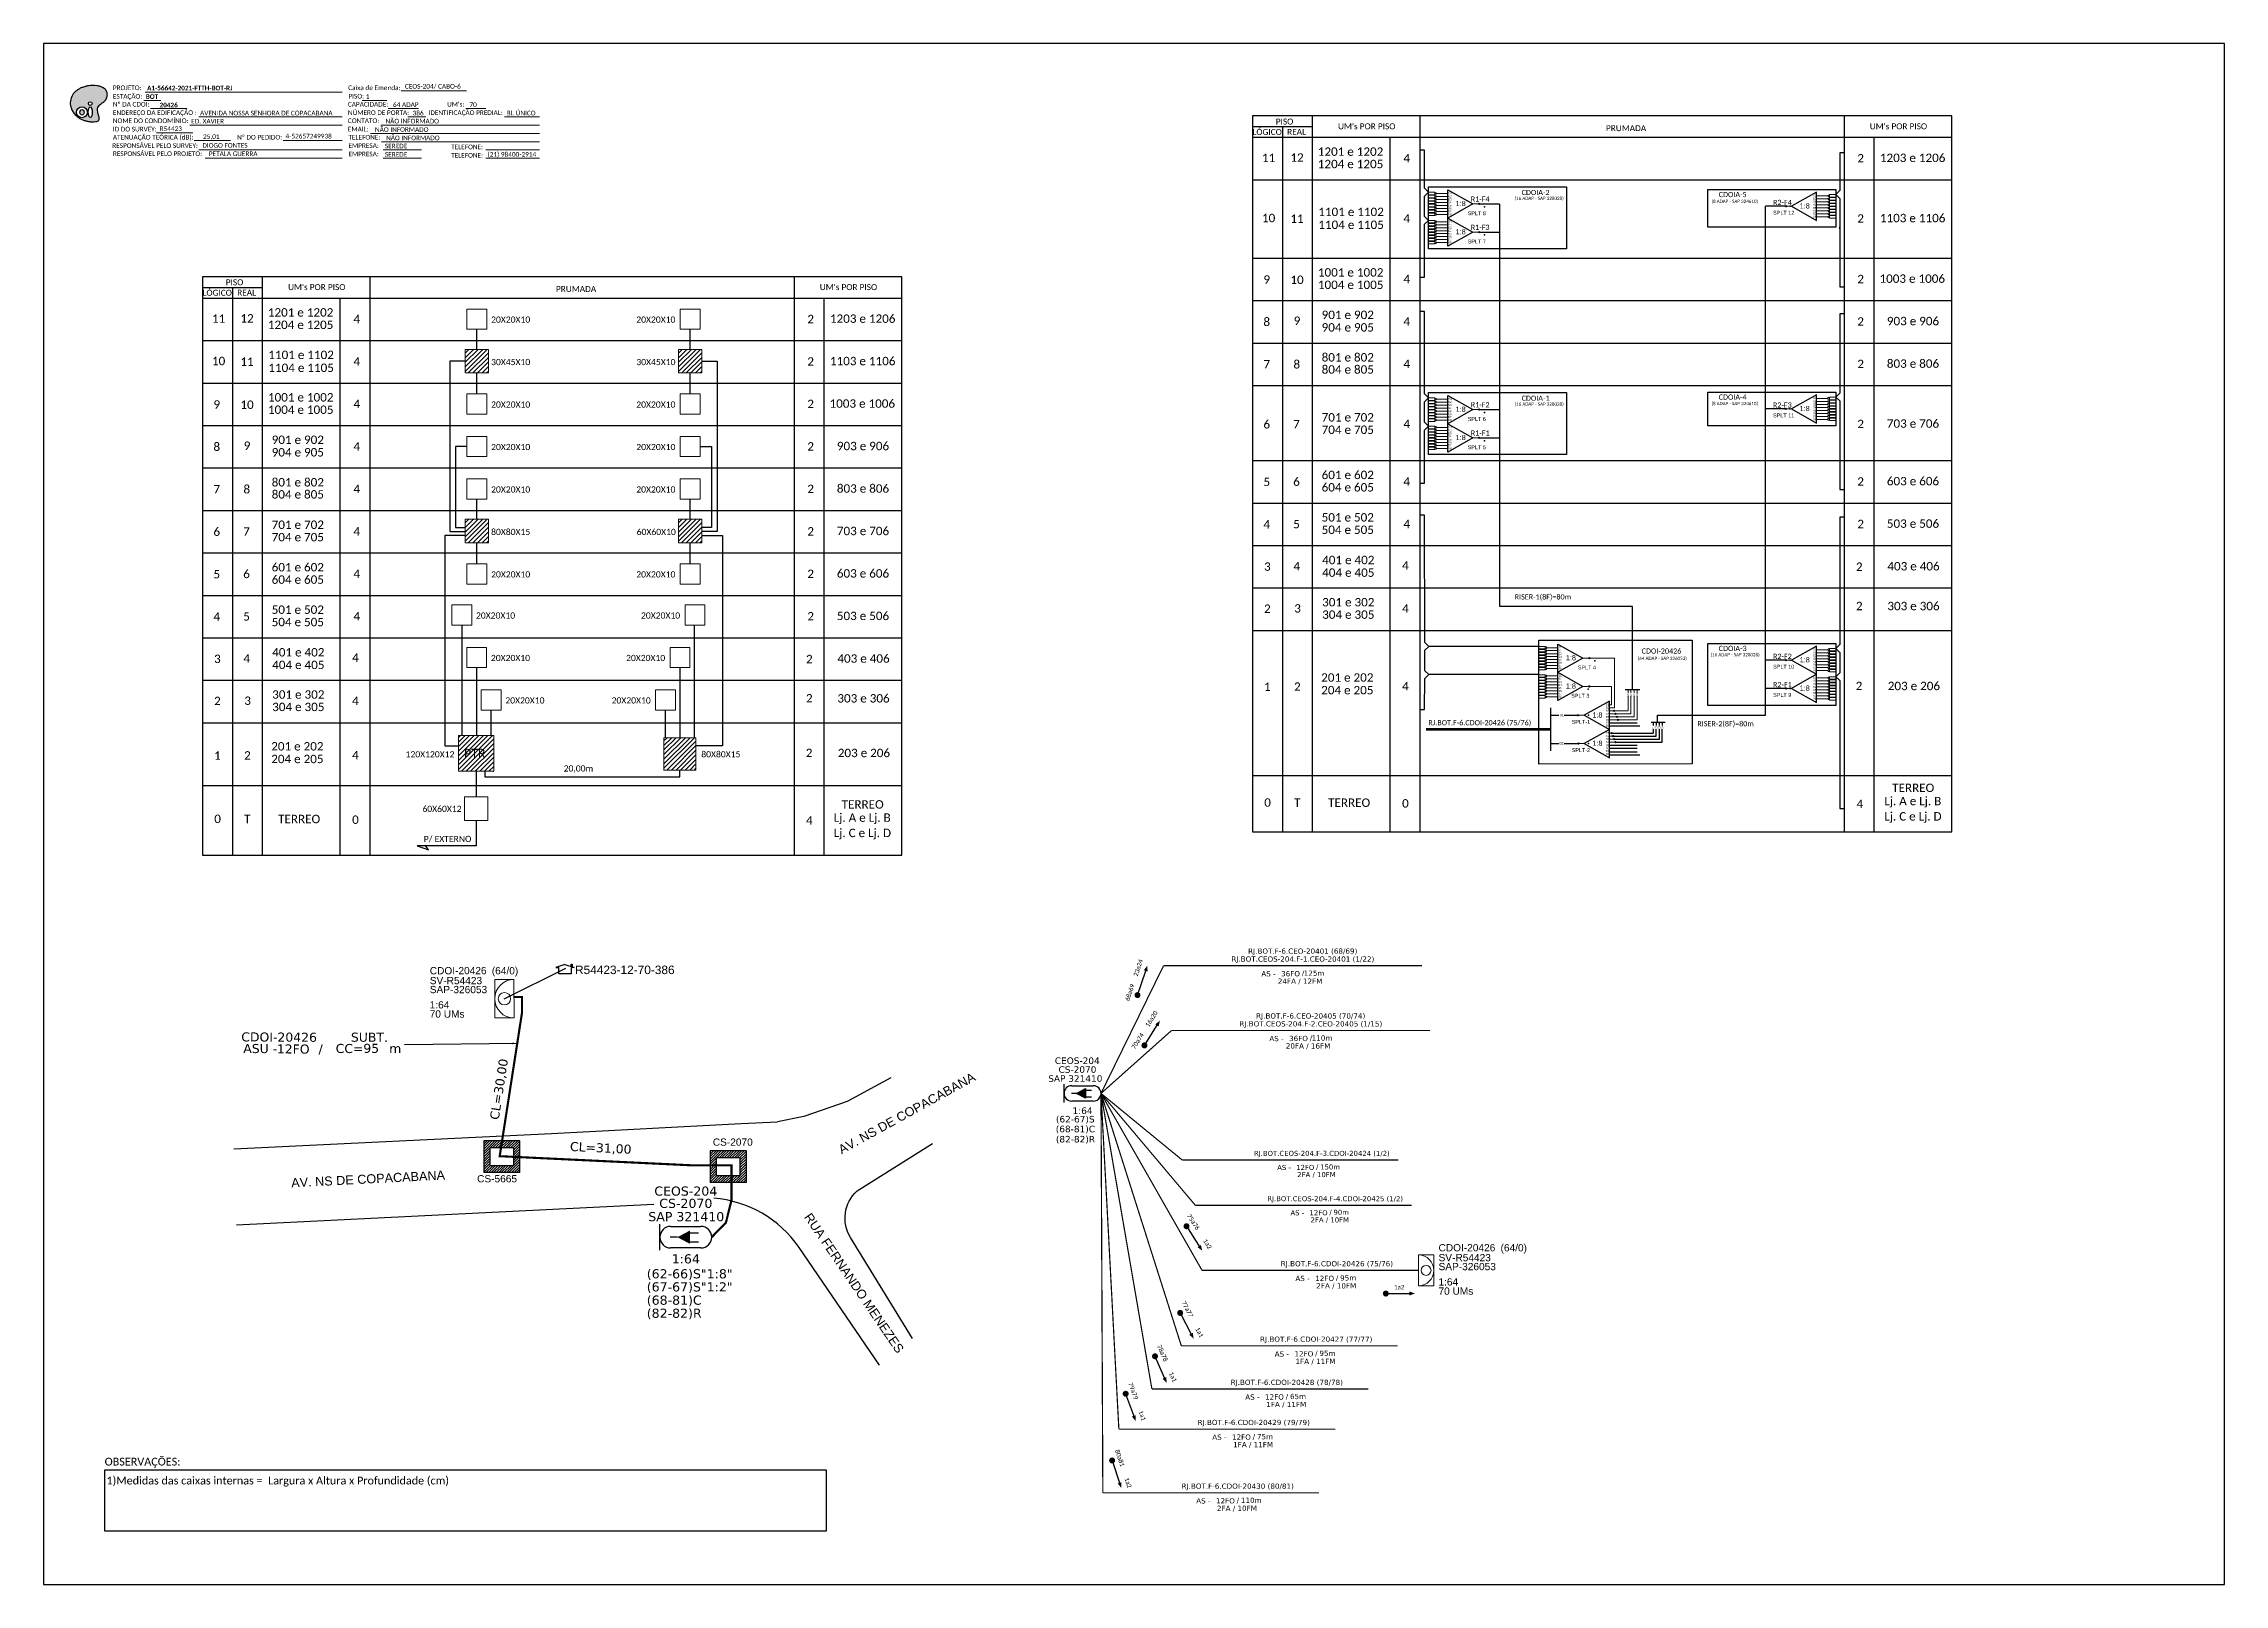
# Model space of a CAD drawing. Extents: x -4 to 837, y 1 to 595.
import ezdxf
from ezdxf.enums import TextEntityAlignment as Align

# ---------------------------------------------------------------- set-up
doc = ezdxf.new("R2010")
doc.units = 0
for name, color, linetype in [('10.1-Caixas Subterrâneas', 5, 'Continuous'), ('20.4-CEOS', 1, 'Continuous'), ('CABO OPTICO EXISTENTE', 5, 'Continuous'), ('CAP a instalar', 1, 'Continuous'), ('celulas gpon', 7, 'Continuous'), ('label_cabos', 7, 'Continuous'), ('QUADRA', 7, 'Continuous'), ('Segmento de Logradouro Texto', 238, 'Continuous'), ('SETA', 7, 'Continuous'), ('surveys', 7, 'Continuous'), ('surveys legendas', 7, 'Continuous')]:
    doc.layers.add(name, color=color, linetype=linetype)
for name, color, linetype, lineweight in [("20.0-LEGENDA DOS CDO'S", 1, 'Continuous', 0), ('20.1-CDO_INTERIOR', 1, 'Continuous', 0), ('40.1-ETIQUETAS', 1, 'Continuous', 20)]:
    doc.layers.add(name, color=color, linetype=linetype, lineweight=lineweight)
doc.layers.add('DROP DE CLIENTE', color=140, linetype='Continuous', plot=False)
doc.styles.add('ARIAL', font='arial.ttf')
doc.styles.add('DIGICADE', font='arial.ttf')
doc.styles.add('MtXpl_Calibri', font='calibri.ttf')
doc.styles.add('siredit', font='verdana.ttf')
doc.styles.add('WMF-Calibri0', font='calibri.ttf')
doc.styles.add('WMF-Calibri1', font='calibrib.ttf')
doc.linetypes.add('FENCELINE1', pattern='A,0.25,-0.1,[133,ltypeshp.shx,S=0.1,R=0,X=-0.1,Y=0],-0.1,1', length=1.45)
doc.linetypes.add('RESERVA', pattern='A,0.5,-0.15,["RESERVA",Standard,S=0.18,R=0,X=0,Y=-0.1],-1.3', length=1.95)
doc.dimstyles.new('CC', dxfattribs={"dimtxt": 0.8, "dimasz": 2, "dimexe": 0.18, "dimexo": 0.0625, "dimgap": 0.09, "dimtad": 0, "dimdec": 0, "dimrnd": 1, "dimzin": 0, "dimdsep": 46, "dimtxsty": 'siredit', "dimblk": 'NONE', "dimcen": 0, "dimse1": 1, "dimse2": 1, "dimsd1": 1, "dimsd2": 1, "dimclrt": 7, "dimadec": 0, "dimazin": 0, "dimtfac": 1, "dimtdec": 0, "dimtofl": 0, "dimtmove": 0, "dimatfit": 3, "dimfxl": 0, "dimtolj": 1, "dimtzin": 0, "dimarcsym": 0})

# ---------------------------------------------------------------- blocks, each defined once
blk = doc.blocks.new('OI')
h = blk.add_hatch(color=40)
edge = h.paths.add_edge_path()
edge.add_spline(control_points=[(4.35, -0.67), (3.92, -0.99), (3.26, -1.5), (2.81, -2.59), (2.9, -3.5), (3.06, -4.27), (3.31, -4.85), (3.37, -5.39), (3.4, -5.88), (3.2, -6.4), (2.54, -6.61), (1.65, -6.63), (0.55, -6.67), (-0.56, -6.42), (-1.61, -6.14), (-2.77, -5.61), (-3.92, -4.77), (-4.89, -3.7), (-5.34, -2.65), (-5.6, -1.94), (-5.85, -0.96), (-5.71, 0.47), (-5.1, 2.02), (-4.14, 3.02), (-3.3, 3.61), (-2.37, 4.16), (-1.36, 4.44), (-0.56, 4.7), (0.79, 4.85), (2.24, 4.97), (3.79, 4.57), (4.67, 4.21), (5.44, 3.65), (5.76, 2.99), (6.03, 2.21), (6.01, 1.46), (5.72, 0.64), (5.31, 0.08), (4.88, -0.38), (4.51, -0.55), (4.35, -0.67)], knot_values=[0, 0, 0, 0, 1.60434, 2.417191, 3.427595, 4.282808, 4.776746, 5.304182, 5.888771, 6.258406, 6.858137, 7.79129, 8.986195, 10.124242, 11.187857, 12.242908, 13.953784, 15.414161, 16.515391, 17.349188, 17.675853, 19.552021, 21.515531, 22.568638, 23.63245, 24.621084, 25.782718, 26.745347, 27.142653, 29.870543, 31.004649, 31.921532, 32.709589, 33.801391, 34.042471, 35.192333, 35.971461, 36.628871, 37.254359, 37.836911, 37.836911, 37.836911, 37.836911], degree=3, periodic=0)
h.paths.add_polyline_path([(1.13, -0.87, -1), (-0.04, -0.87, -1)], flags=16)
edge = h.paths.add_edge_path(flags=16)
edge.add_ellipse((0.56, -3.59), major_axis=(-0.02, 1.71), ratio=0.361305, start_angle=0, end_angle=360)
h.paths.add_polyline_path([(-0.36, -3.62, -1), (-3.8, -3.62, -1)], flags=16)
edge = h.paths.add_edge_path(flags=0)
edge.add_ellipse((-2.08, -3.62), major_axis=(0, 0.885), ratio=0.758294, start_angle=0, end_angle=360)
at = {"color": 40}
for centre, radius in [((-2.08, -3.62), 1.72), ((0.54, -0.87), 0.587)]:
    blk.add_circle(centre, radius, dxfattribs=at)
blk.add_ellipse((-2.08, -3.62), major_axis=(0, 0.885), ratio=0.758294, start_param=-3.141592653589792, end_param=3.141592653589792, dxfattribs=at)
blk.add_ellipse((0.56, -3.59), major_axis=(-0.02, 1.71), ratio=0.361305, dxfattribs=at)
at = {"color": 40, "start_tangent": (-0.800898, -0.598801), "end_tangent": (-0.800898, -0.598801)}
blk.add_spline([(4.35, -0.67), (3.2, -1.78), (2.9, -2.54), (2.92, -3.55), (3.12, -4.38), (3.28, -4.85), (3.37, -5.37), (3.35, -5.95), (3.2, -6.29), (2.66, -6.55), (1.73, -6.63), (0.54, -6.62), (-0.58, -6.41), (-1.6, -6.11), (-2.56, -5.67), (-3.95, -4.67), (-4.89, -3.56), (-5.37, -2.56), (-5.64, -1.78), (-5.72, -1.46), (-5.63, 0.42), (-4.84, 2.22), (-4.13, 2.99), (-3.27, 3.62), (-2.4, 4.09), (-1.3, 4.47), (-0.37, 4.72), (0.02, 4.77), (2.75, 4.8), (3.85, 4.53), (4.69, 4.16), (5.31, 3.68), (5.85, 2.73), (5.93, 2.5), (5.94, 1.35), (5.67, 0.62), (5.29, 0.08), (4.84, -0.36), (4.35, -0.67)], degree=3, dxfattribs=at)
blk = doc.blocks.new('Inst CDOI-64')
at = {"layer": '20.1-CDO_INTERIOR', "color": 1, "lineweight": 18}
blk.add_lwpolyline([(-2.12, -2.13), (-2.12, 2.12), (0, 2.12), (0.01, -2.13)], close=True, dxfattribs=at)
blk.add_circle((-1.06, 0), 0.68, dxfattribs=at)
blk.add_arc((0.01, 0), 2.13, 90.0276, 270.0276, dxfattribs=at)
at = {"layer": "20.0-LEGENDA DOS CDO'S", "style": 'ARIAL'}
for tag, p, rotation in [('SURVEY', (-9.3, 1.6), 359.9724), ('FID', (-9.3, 2.69), 0.118), ('SAP', (-9.3, 0.61), 359.9724), ('1:XX', (-9.31, -1.08), 359.9724), ('UMS', (-9.31, -2.09), 359.9724)]:
    blk.add_attdef(tag, p, '', height=0.8, rotation=rotation, dxfattribs=at)
at = {"layer": "20.0-LEGENDA DOS CDO'S"}
for tag, p, style, flags in [('ID_ATIVIDADE', (-9.3, 3.78), 'ARIAL', 3), ('FATOR', (-1.5, 3.78), 'ARIAL', 1), ('QTDE', (-9.18, -3.66), 'DIGICADE', 3)]:
    blk.add_attdef(tag, p, '', height=0.8, rotation=0.118, dxfattribs=dict(at, style=style, flags=flags))
at = {"layer": "20.0-LEGENDA DOS CDO'S", "style": 'ARIAL'}
blk.add_attdef('FIBRAS_UTILIZADAS', text='', height=0.8, rotation=359.9724, dxfattribs=at).set_placement((-0.99, 2.69), align=Align.CENTER)
blk = doc.blocks.new('Inst CB DT OCUP CFOA-SM-ASU-120-S-12')
at = {"layer": 'label_cabos', "color": 0, "style": 'siredit'}
for tag, flags, p in [('ID_ATIVIDADE', 3, (1.31, 2.67)), ('FATOR', 1, (11.56, 2.55))]:
    blk.add_attdef(tag, text='', height=1, rotation=359.69, dxfattribs=dict(at, flags=flags)).set_placement(p, align=Align.MIDDLE_CENTER)
for tag, p in [('TIPO_CABO', (1.26, 0)), ('DESTINO_CABO', (3.13, 1.26)), ('CABO', (4.69, -0.05)), ('/', (7.71, -0.05)), ('LANCE', (10.91, 0)), ('TIPO_CABO', (13.11, 1.24)), ('UND', (15.96, 0)), ('FID', (13.15, -1.41))]:
    blk.add_attdef(tag, text='', height=1, rotation=359.69, dxfattribs=at).set_placement(p, align=Align.MIDDLE_CENTER)
blk.add_attdef('QTDE', (12.43, -0.47), '', height=1, rotation=359.69, dxfattribs=at)
blk = doc.blocks.new('_None')
blk = doc.blocks.new('*U82')
at = {"layer": '20.4-CEOS'}
for p, q in [((-4.54, 1.19), (-1.19, 1.19)), ((-1.19, -1.19), (-4.54, -1.19))]:
    blk.add_line(p, q, dxfattribs=at)
for points in [[(-5.73, -1.43), (-5.73, 1.44)], [(-3.79, 0), (-4.59, 0)], [(-2.47, 0.48), (-1.45, 0.48)], [(-2.47, -0.52), (-1.45, -0.52)]]:
    blk.add_lwpolyline(points, dxfattribs=at)
blk.add_lwpolyline([(-3.79, 0, 0, 1.47, 0), (-2.41, 0, 1.47, 1.47, 0)], format="xyseb", dxfattribs=at)
for centre, start, end in [((-4.54, 0), 90, 270), ((-1.19, 0), 270, 90)]:
    blk.add_arc(centre, 1.19, start, end, dxfattribs=at)
at = {"layer": '20.4-CEOS', "color": 7, "style": 'siredit'}
for tag, p in [('FID', (-2.86, 5.6)), ('LOCAL', (-2.86, 4.24)), ('SAP', (-2.81, 2.77)), ('RACIO_SPLITAGEM', (-2.86, -1.88))]:
    blk.add_attdef(tag, text='', height=1.01, dxfattribs=at).set_placement(p, align=Align.TOP_CENTER)
for tag, flags, p in [('ID_ATIVIDADE', 3, (-2.86, -3.58)), ('FATOR', 1, (-2.86, -4.89))]:
    blk.add_attdef(tag, text='', height=1.01, dxfattribs=dict(at, flags=flags)).set_placement(p, align=Align.TOP_CENTER)
at = {"layer": '20.4-CEOS', "color": 7, "style": 'siredit', "flags": 3}
blk.add_attdef('QTDE', (-4.97, -7.12), '', height=1.01, dxfattribs=at)
blk = doc.blocks.new('*U83')
at = {"layer": '20.4-CEOS', "color": 7, "style": 'siredit'}
for tag, p in [('FIBRAS_SPLITTER', (0, 0)), ('FIBRAS_TOP_C', (0, -4.13)), ('RESERVA_FINAIS', (0, -5.46))]:
    blk.add_attdef(tag, p, '', height=1.01, dxfattribs=at)
for tag, p, flags in [('ID_ATIVIDADE', (0, -6.77), 3), ('FATOR', (0, -8.09), 1), ('QTDE', (0, -9.4), 1), ('FID', (0, -10.71), 1)]:
    blk.add_attdef(tag, p, '', height=1.01, dxfattribs=dict(at, flags=flags))
blk = doc.blocks.new('*U84')
at = {"layer": '20.4-CEOS', "color": 7, "style": 'siredit'}
blk.add_attdef('FIBRAS_SPLITTER', (0, 0), '', height=1.01, dxfattribs=at)
for tag, p, flags in [('ID_ATIVIDADE', (0, -1.48), 3), ('FATOR', (0, -2.79), 1), ('QTDE', (0, -4.11), 1), ('FID', (0, -5.42), 1)]:
    blk.add_attdef(tag, p, '', height=1.01, dxfattribs=dict(at, flags=flags))
blk = doc.blocks.new('*X85')
at = {"color": 0, "linetype": 'Continuous'}
for p, q in [((-1.25, 0.34099), (-0.49099, 1.1)), ((-1.25, 0.517767), (-0.667767, 1.1)), ((-1.25, 0.694544), (-0.844544, 1.1)), ((-1.25, 0.87132), (-1.02132, 1.1)), ((-1.25, 1.048097), (-1.198097, 1.1)), ((-1.25, 0.164214), (-0.8035, 0.610714)), ((-1.25, -0.012563), (-0.8035, 0.433937)), ((-1.25, -0.18934), (-0.8035, 0.25716)), ((-1.25, -0.366117), (-0.8035, 0.080383)), ((-0.789214, 0.625), (-0.314214, 1.1)), ((-0.612437, 0.625), (-0.137437, 1.1)), ((-0.43566, 0.625), (0.03934, 1.1)), ((-0.258883, 0.625), (0.216117, 1.1)), ((-0.082107, 0.625), (0.392893, 1.1)), ((0.09467, 0.625), (0.56967, 1.1)), ((0.271447, 0.625), (0.746447, 1.1)), ((0.448223, 0.625), (0.923223, 1.1)), ((0.625, 0.625), (1.1, 1.1)), ((0.801777, 0.625), (1.25, 1.073223)), ((0.8035, 0.449947), (1.25, 0.896447)), ((0.8035, 0.27317), (1.25, 0.71967)), ((0.8035, 0.096393), (1.25, 0.542893)), ((0.8035, -0.080383), (1.25, 0.366117)), ((0.8035, -0.25716), (1.25, 0.18934)), ((0.8035, -0.433937), (1.25, 0.012563)), ((-1.25, -0.542893), (-0.8035, -0.096393)), ((-1.25, -0.71967), (-0.8035, -0.27317)), ((-1.25, -0.896447), (-0.8035, -0.449947)), ((-1.25, -1.073223), (-0.801777, -0.625)), ((-1.1, -1.1), (-0.625, -0.625)), ((-0.923223, -1.1), (-0.448223, -0.625)), ((-0.746447, -1.1), (-0.271447, -0.625)), ((-0.56967, -1.1), (-0.09467, -0.625)), ((-0.392893, -1.1), (0.082107, -0.625)), ((-0.216117, -1.1), (0.258883, -0.625)), ((-0.03934, -1.1), (0.43566, -0.625)), ((0.137437, -1.1), (0.612437, -0.625)), ((0.314214, -1.1), (0.789214, -0.625)), ((0.49099, -1.1), (1.25, -0.34099)), ((0.667767, -1.1), (1.25, -0.517767)), ((0.8035, -0.610714), (1.25, -0.164214)), ((0.844544, -1.1), (1.25, -0.694544)), ((1.02132, -1.1), (1.25, -0.87132)), ((1.198097, -1.1), (1.25, -1.048097))]:
    blk.add_line(p, q, dxfattribs=at)
blk = doc.blocks.new('SURVEY_SURVEY')
for p, q in [((0, 0.0000127), (-0.0000126, 0.000009)), ((-0.0000126, 0.000009), (-0.0000086, 0.000009)), ((-0.0000086, 0), (-0.0000086, 0.000009)), ((0.0000086, 0), (-0.0000086, 0)), ((0, 0.0000127), (0.0000126, 0.000009)), ((0.0000084, 0.0000132), (0.0000098, 0.0000132)), ((0.0000084, 0.0000103), (0.0000084, 0.0000132)), ((0.0000126, 0.000009), (0.0000086, 0.000009)), ((0.0000086, 0.000009), (0.0000086, 0)), ((0.0000098, 0.0000132), (0.0000098, 0.0000099))]:
    blk.add_line(p, q)
blk = doc.blocks.new('ETIQUETA_RS5F')
at = {"layer": '40.1-ETIQUETAS', "color": 0, "style": 'siredit'}
blk.add_text('/', height=1.5, dxfattribs=at).set_placement((1.58, -1.95), align=Align.MIDDLE_RIGHT)
for tag, p in [('ETIQUETA_R_SECUNDARIA', (1.21, 2.1)), ('ETIQUETA_R_PRIMARIA', (1.21, 4.1)), ('F_ATIVAS/F_MORTAS', (1.14, -4.24))]:
    blk.add_attdef(tag, text='', height=1.5, dxfattribs=at).set_placement(p, align=Align.MIDDLE_CENTER)
for tag, p in [('TIPO_CABO', (-6.58, -2.12)), ('CAP_CABO', (0.4, -2.09))]:
    blk.add_attdef(tag, text='', height=1.5, dxfattribs=at).set_placement(p, align=Align.MIDDLE_RIGHT)
blk.add_attdef('METROS', text='', height=1.5, dxfattribs=at).set_placement((2.14, -1.95), align=Align.MIDDLE_LEFT)
for tag, p in [('FUSÃO_1', (0.85, -8.39)), ('FUSÃO_2', (0.85, -10.6)), ('FUSÃO_3', (0.85, -12.93)), ('FUSÃO_4', (0.85, -15.14)), ('FUSÃO_5', (0.85, -17.16))]:
    blk.add_attdef(tag, text='', height=1.5, dxfattribs=at).set_placement(p, align=Align.CENTER)
blk = doc.blocks.new('SPLITTER_')
blk.add_point((0, 0))
at = {"style": 'ARIAL', "flags": 4}
blk.add_attdef('SPLT', (0, -3.26), '', height=1.5, dxfattribs=at)
blk = doc.blocks.new('SPLT_1-8_SC-APC_ESQ')
at = {"color": 3, "lineweight": 0}
for points in [[(2.41, -3.02), (0, -3.02)], [(2.41, -4), (0, -4)], [(2.41, -4.17), (0, -4.17)], [(2.41, -5.16), (0, -5.16)], [(2.41, -5.32), (0, -5.32)], [(2.41, -6.31), (0, -6.31)], [(2.41, -6.48), (0, -6.48)], [(2.41, -7.46), (0, -7.46)], [(2.41, -7.63), (0, -7.63)], [(2.41, -3.02), (2.41, -4)], [(2.41, -4.17), (2.41, -5.16)], [(2.41, -5.32), (2.41, -6.31)], [(2.41, -6.48), (2.41, -7.46)], [(2.41, -7.63), (2.41, -8.62)], [(2.99, -3.51), (7.37, -3.51)], [(7.37, -4.66), (2.99, -4.66)], [(7.37, -5.82), (2.99, -5.82)], [(7.37, -6.97), (2.99, -6.97)], [(7.37, -8.12), (2.99, -8.12)], [(2.41, -8.62), (0, -8.62)], [(2.41, -8.78), (0, -8.78)], [(2.41, -9.77), (0, -9.77)], [(2.41, -9.94), (0, -9.94)], [(2.41, -10.92), (0, -10.92)], [(2.41, -11.09), (0, -11.09)], [(2.41, -12.08), (0, -12.08)], [(2.41, -8.78), (2.41, -9.77)], [(2.41, -9.94), (2.41, -10.92)], [(2.41, -11.09), (2.41, -12.08)], [(7.37, -9.28), (2.99, -9.28)], [(7.37, -10.43), (2.99, -10.43)], [(7.37, -11.58), (2.99, -11.58)]]:
    blk.add_lwpolyline(points, dxfattribs=at)
for points in [[(2.99, -3.22), (2.41, -3.22), (2.41, -3.8), (2.99, -3.8)], [(2.99, -4.38), (2.41, -4.38), (2.41, -4.95), (2.99, -4.95)], [(2.99, -5.53), (2.41, -5.53), (2.41, -6.1), (2.99, -6.1)], [(2.99, -6.68), (2.41, -6.68), (2.41, -7.26), (2.99, -7.26)], [(2.99, -7.84), (2.41, -7.84), (2.41, -8.41), (2.99, -8.41)], [(2.99, -8.99), (2.41, -8.99), (2.41, -9.56), (2.99, -9.56)], [(2.99, -10.14), (2.41, -10.14), (2.41, -10.72), (2.99, -10.72)], [(2.99, -11.3), (2.41, -11.3), (2.41, -11.87), (2.99, -11.87)]]:
    blk.add_lwpolyline(points, close=True, dxfattribs=at)
at = {"color": 1}
blk.add_lwpolyline([(7.37, -2.1), (17.04, -7.55), (7.37, -13), (7.37, -2.1)], dxfattribs=at)
at = {"color": 1, "lineweight": 0}
blk.add_lwpolyline([(17.04, -7.55), (19.26, -7.55)], dxfattribs=at)
at = {"color": 1, "style": 'ARIAL'}
for s, height, p in [('S5', 0.75, (7.55, -8.57)), ('S3', 0.75, (7.55, -6.18)), ('S4', 0.75, (7.55, -7.36)), ('S2', 0.75, (7.56, -4.97)), ('S1', 0.75, (7.7, -3.78)), ('1:8', 2, (10.45, -8.4)), ('S6', 0.75, (7.55, -9.69)), ('S7', 0.75, (7.55, -10.78)), ('S8', 0.75, (7.55, -11.9))]:
    blk.add_text(s, height=height, dxfattribs=at).set_placement(p)
blk = doc.blocks.new('SPLT_1-8_SC-APC')
at = {"color": 1, "lineweight": 0}
blk.add_lwpolyline([(-17.04, -7.55), (-19.26, -7.55)], dxfattribs=at)
at = {"color": 1}
blk.add_lwpolyline([(-7.37, -2.1), (-17.04, -7.55), (-7.37, -13), (-7.37, -2.1)], dxfattribs=at)
at = {"color": 3, "lineweight": 0}
for points in [[(-2.99, -3.51), (-7.37, -3.51)], [(-7.37, -4.66), (-2.99, -4.66)], [(-7.37, -5.82), (-2.99, -5.82)], [(-7.37, -6.97), (-2.99, -6.97)], [(-7.37, -8.12), (-2.99, -8.12)], [(-2.41, -3.02), (-2.41, -4)], [(-2.41, -3.02), (0, -3.02)], [(-2.41, -4), (0, -4)], [(-2.41, -4.17), (-2.41, -5.16)], [(-2.41, -4.17), (0, -4.17)], [(-2.41, -5.16), (0, -5.16)], [(-2.41, -5.32), (-2.41, -6.31)], [(-2.41, -5.32), (0, -5.32)], [(-2.41, -6.31), (0, -6.31)], [(-2.41, -6.48), (-2.41, -7.46)], [(-2.41, -6.48), (0, -6.48)], [(-2.41, -7.46), (0, -7.46)], [(-2.41, -7.63), (-2.41, -8.62)], [(-2.41, -7.63), (0, -7.63)], [(-7.37, -9.28), (-2.99, -9.28)], [(-7.37, -10.43), (-2.99, -10.43)], [(-7.37, -11.58), (-2.99, -11.58)], [(-2.41, -8.62), (0, -8.62)], [(-2.41, -8.78), (-2.41, -9.77)], [(-2.41, -8.78), (0, -8.78)], [(-2.41, -9.77), (0, -9.77)], [(-2.41, -9.94), (-2.41, -10.92)], [(-2.41, -9.94), (0, -9.94)], [(-2.41, -10.92), (0, -10.92)], [(-2.41, -11.09), (-2.41, -12.08)], [(-2.41, -11.09), (0, -11.09)], [(-2.41, -12.08), (0, -12.08)]]:
    blk.add_lwpolyline(points, dxfattribs=at)
for points in [[(-2.99, -3.22), (-2.41, -3.22), (-2.41, -3.8), (-2.99, -3.8)], [(-2.99, -4.38), (-2.41, -4.38), (-2.41, -4.95), (-2.99, -4.95)], [(-2.99, -5.53), (-2.41, -5.53), (-2.41, -6.1), (-2.99, -6.1)], [(-2.99, -6.68), (-2.41, -6.68), (-2.41, -7.26), (-2.99, -7.26)], [(-2.99, -7.84), (-2.41, -7.84), (-2.41, -8.41), (-2.99, -8.41)], [(-2.99, -8.99), (-2.41, -8.99), (-2.41, -9.56), (-2.99, -9.56)], [(-2.99, -10.14), (-2.41, -10.14), (-2.41, -10.72), (-2.99, -10.72)], [(-2.99, -11.3), (-2.41, -11.3), (-2.41, -11.87), (-2.99, -11.87)]]:
    blk.add_lwpolyline(points, close=True, dxfattribs=at)
at = {"color": 1, "style": 'ARIAL'}
for s, height, p in [('1:8', 2, (-13.91, -8.4)), ('S1', 0.75, (-8.74, -3.78)), ('S2', 0.75, (-8.74, -4.97)), ('S3', 0.75, (-8.74, -6.18)), ('S4', 0.75, (-8.74, -7.36)), ('S5', 0.75, (-8.74, -8.57)), ('S6', 0.75, (-8.74, -9.69)), ('S7', 0.75, (-8.74, -10.78)), ('S8', 0.75, (-8.74, -11.9))]:
    blk.add_text(s, height=height, dxfattribs=at).set_placement(p)

msp = doc.modelspace()

# ---------------------------------------------------------------- hatches: boundary and pattern name
h = msp.add_hatch(color=3)
h.dxf.hatch_style = 1
edge = h.paths.add_edge_path()
edge.add_arc((549.79, 533.47), 0.256, 0, 360)
h = msp.add_hatch(color=3)
h.dxf.hatch_style = 1
edge = h.paths.add_edge_path()
edge.add_arc((668.07, 532.56), 0.256, 0, 360)
h = msp.add_hatch(color=3)
h.dxf.hatch_style = 1
edge = h.paths.add_edge_path()
edge.add_arc((549.79, 522.58), 0.256, 0, 360)
h = msp.add_hatch()
h.set_pattern_fill('ANSI31', color=1, scale=10, style=0)
h.set_pattern_definition([(45, (-460.2662, 79.6456), (-0.8838835, 0.8838835), [])])
h.paths.add_polyline_path([(167.74, 477.37), (158.78, 477.37), (158.78, 468.28), (167.74, 468.28)])
h.paths.add_polyline_path([(163.23, 467.96), (163.23, 473.11)])
h = msp.add_hatch()
h.set_pattern_fill('ANSI31', color=1, scale=10, style=0)
h.set_pattern_definition([(45, (-377.9832, 79.6456), (-0.8838835, 0.8838835), [])])
h.paths.add_polyline_path([(250.03, 477.37), (241.06, 477.37), (241.06, 468.28), (250.03, 468.28)])
h.paths.add_polyline_path([(245.52, 467.96), (245.52, 473.11)])
h = msp.add_hatch(color=3)
h.dxf.hatch_style = 1
edge = h.paths.add_edge_path()
edge.add_arc((549.79, 454.16), 0.256, 0, 360)
h = msp.add_hatch(color=3)
h.dxf.hatch_style = 1
edge = h.paths.add_edge_path()
edge.add_arc((668.04, 454.44), 0.256, 0, 360)
h = msp.add_hatch(color=3)
h.dxf.hatch_style = 1
edge = h.paths.add_edge_path()
edge.add_arc((549.79, 443.27), 0.256, 0, 360)
h = msp.add_hatch()
h.set_pattern_fill('ANSI31', color=1, scale=10, style=0)
h.set_pattern_definition([(45, (-460.2662, 14.1581), (-0.8838835, 0.8838835), [])])
h.paths.add_polyline_path([(167.74, 411.88), (158.78, 411.88), (158.78, 402.79), (167.74, 402.79)])
h.paths.add_polyline_path([(163.23, 402.47), (163.23, 407.62)])
h = msp.add_hatch()
h.set_pattern_fill('ANSI31', color=1, scale=10, style=0)
h.set_pattern_definition([(45, (-377.9832, 14.1581), (-0.8838835, 0.8838835), [])])
h.paths.add_polyline_path([(250.03, 411.88), (241.06, 411.88), (241.06, 402.79), (250.03, 402.79)])
h.paths.add_polyline_path([(245.52, 402.47), (245.52, 407.62)])
h = msp.add_hatch(color=3)
h.dxf.hatch_style = 1
edge = h.paths.add_edge_path()
edge.add_arc((592.28, 358.34), 0.256, 0, 360)
h = msp.add_hatch(color=3)
h.dxf.hatch_style = 1
edge = h.paths.add_edge_path()
edge.add_arc((668.07, 357.56), 0.256, 0, 360)
h = msp.add_hatch(color=3)
h.dxf.hatch_style = 1
edge = h.paths.add_edge_path()
edge.add_arc((592.28, 347.45), 0.256, 0, 360)
h = msp.add_hatch(color=3)
h.dxf.hatch_style = 1
edge = h.paths.add_edge_path()
edge.add_arc((668.07, 346.66), 0.256, 0, 360)
h = msp.add_hatch(color=3)
h.dxf.hatch_style = 1
edge = h.paths.add_edge_path()
edge.add_arc((587.86, 336.31), 0.242, 0, 360)
h = msp.add_hatch(color=3)
h.dxf.hatch_style = 1
edge = h.paths.add_edge_path()
edge.add_arc((601.85, 338.03), 0.242, 0, 360)
h = msp.add_hatch(color=3)
h.dxf.hatch_style = 1
edge = h.paths.add_edge_path()
edge.add_arc((602.35, 336.88), 0.242, 0, 360)
h = msp.add_hatch()
h.set_pattern_fill('ANSI31', color=1, scale=10, style=0)
h.set_pattern_definition([(45, (-599.6692, -69.2308), (-0.8838835, 0.8838835), [])])
h.paths.add_polyline_path([(169.75, 328.49), (156.18, 328.49), (156.18, 314.73), (169.75, 314.73)])
h.paths.add_polyline_path([(157.42, 319.09), (167.5, 319.09), (167.5, 324.24), (157.42, 324.24)], flags=24)
h = msp.add_hatch(color=3)
h.dxf.hatch_style = 1
edge = h.paths.add_edge_path()
edge.add_arc((600.85, 329.44), 0.242, 0, 360)
h = msp.add_hatch(color=3)
h.dxf.hatch_style = 1
edge = h.paths.add_edge_path()
edge.add_arc((601.35, 328.29), 0.242, 0, 360)
h = msp.add_hatch(color=3)
h.dxf.hatch_style = 1
edge = h.paths.add_edge_path()
edge.add_arc((602.85, 335.73), 0.242, 0, 360)
h = msp.add_hatch(color=3)
h.dxf.hatch_style = 1
edge = h.paths.add_edge_path()
edge.add_arc((603.35, 334.57), 0.242, 0, 360)
h = msp.add_hatch()
h.set_pattern_fill('ANSI31', color=1, scale=10, style=0)
h.set_pattern_definition([(45, (-380.314, -70.0486), (-0.8838835, 0.8838835), [])])
h.paths.add_polyline_path([(247.7, 327.67), (235.41, 327.67), (235.41, 315.21), (247.7, 315.21)])
h.paths.add_polyline_path([(243.18, 318.27), (243.18, 323.42)], flags=16)
h = msp.add_hatch(color=3)
h.dxf.hatch_style = 1
edge = h.paths.add_edge_path()
edge.add_arc((588.09, 325.4), 0.242, 0, 360)
h = msp.add_hatch(color=3)
h.dxf.hatch_style = 1
edge = h.paths.add_edge_path()
edge.add_arc((601.85, 327.13), 0.242, 0, 360)
h = msp.add_hatch(color=3)
h.dxf.hatch_style = 1
edge = h.paths.add_edge_path()
edge.add_arc((602.35, 325.98), 0.242, 0, 360)
at = {"layer": 'DROP DE CLIENTE'}
h = msp.add_hatch(color=5, dxfattribs=at)
h.dxf.hatch_style = 1
h.paths.add_polyline_path([(397.95, 192.37), (394.52, 190.55), (397.95, 188.72)])

# ---------------------------------------------------------------- linework, layer by layer
for p, q in [((837.17, 595.26), (-3.83, 595.26)), ((-3.83, 595.26), (-3.83, 1.26)), ((837.17, 1.26), (837.17, 595.26)), ((462.32, 567.38), (462.32, 291.32)), ((732.11, 291.32), (732.11, 567.38)), ((515.48, 291.32), (515.48, 559.15)), ((57.4, 505.39), (57.4, 282.41)), ((327.19, 282.41), (327.19, 505.39)), ((110.56, 282.41), (110.56, 497.16)), ((-3.83, 1.26), (837.17, 1.26))]:
    msp.add_line(p, q)
at = {"color": 3}
for p, q in [((163.25, 460.19), (163.25, 468.28)), ((245.55, 460.19), (245.55, 468.28)), ((163.25, 394.7), (163.25, 402.79)), ((245.55, 394.7), (245.55, 402.79)), ((157.63, 328.49), (157.63, 371.09)), ((247.15, 327.67), (247.15, 371.09)), ((163.19, 328.49), (163.19, 354.72)), ((241.59, 327.67), (241.59, 354.72)), ((168.76, 328.49), (168.76, 338.35)), ((236.02, 327.67), (236.02, 338.35))]:
    msp.add_line(p, q, dxfattribs=at)
at = {"color": 0, "linetype": 'Continuous'}
for p, q in [((168.39, 169.64), (168.39, 169.64)), ((255.72, 165.78), (255.72, 165.78))]:
    msp.add_line(p, q, dxfattribs=at)
at = {"color": 7, "lineweight": 0}
for points in [[(34.76, 573.3), (41.31, 573.3)], [(35.28, 576.58), (111.25, 576.58)], [(119.05, 573.34), (128.53, 573.34)], [(134.09, 577.07), (159.22, 577.07)], [(37.42, 570.23), (51.37, 570.23)], [(52.58, 563.88), (111.25, 563.88)], [(55.99, 566.99), (111.25, 566.99)], [(126.21, 563.88), (187.44, 563.88)], [(129.1, 570.23), (140.71, 570.23)], [(136.68, 566.99), (143.62, 566.99)], [(159.04, 570.23), (166.7, 570.23)], [(173.85, 566.99), (187.41, 566.99)], [(39.74, 560.82), (53.69, 560.82)], [(54.28, 557.85), (68.22, 557.85)], [(88.51, 557.85), (111.27, 557.85)], [(122.17, 560.64), (187.44, 560.64)], [(126.46, 557.41), (187.44, 557.41)], [(55.99, 554.29), (111.25, 554.29)], [(58.48, 551.06), (111.25, 551.06)], [(127.07, 554.29), (141.86, 554.29)], [(127.07, 551.06), (141.86, 551.06)], [(166.67, 554.29), (187.44, 554.29)], [(166.67, 551.06), (187.44, 551.06)], [(599.98, 338.03), (601.85, 338.03)], [(599.98, 336.88), (602.35, 336.88)], [(599.98, 335.73), (602.85, 335.73)], [(599.98, 334.57), (603.35, 334.57)], [(600.85, 329.44), (599.98, 329.44)], [(599.98, 328.29), (601.35, 328.29)], [(599.98, 327.13), (601.85, 327.13)], [(599.98, 325.98), (602.35, 325.98)]]:
    msp.add_lwpolyline(points, dxfattribs=at)
at = {"color": 0}
for points in [[(732.11, 567.38), (462.32, 567.38)], [(462.32, 563.26), (485.46, 563.26)], [(462.32, 559.15), (732.11, 559.15)], [(327.19, 505.39), (57.4, 505.39)], [(57.4, 501.28), (80.54, 501.28)], [(57.4, 497.16), (327.19, 497.16)]]:
    msp.add_lwpolyline(points, dxfattribs=at)
for points in [[(485.46, 291.32), (485.46, 567.38)], [(527.05, 291.32), (527.05, 567.38)], [(690.52, 567.38), (690.52, 291.32)], [(473.89, 563.26), (473.89, 291.32)], [(702.09, 291.32), (702.09, 559.15)], [(462.32, 542.78), (732.11, 542.78)], [(80.54, 282.41), (80.54, 505.39)], [(122.13, 282.41), (122.13, 505.39)], [(285.6, 505.39), (285.6, 282.41)], [(462.32, 512.58), (732.11, 512.58)], [(68.97, 501.28), (68.97, 282.41)], [(297.17, 282.41), (297.17, 497.16)], [(462.32, 496.21), (732.11, 496.21)], [(57.4, 480.79), (327.19, 480.79)], [(462.32, 479.84), (732.11, 479.84)], [(57.4, 464.42), (327.19, 464.42)], [(462.32, 463.47), (732.11, 463.47)], [(57.4, 448.05), (327.19, 448.05)], [(57.4, 431.68), (327.19, 431.68)], [(462.32, 434.51), (732.11, 434.51)], [(57.4, 415.31), (327.19, 415.31)], [(462.32, 418.14), (732.11, 418.14)], [(57.4, 398.93), (327.19, 398.93)], [(462.32, 401.77), (732.11, 401.77)], [(57.4, 382.56), (327.19, 382.56)], [(462.32, 385.4), (732.11, 385.4)], [(462.32, 385.4), (732.11, 385.4)], [(57.4, 366.19), (327.19, 366.19)], [(462.32, 369.03), (732.11, 369.03)], [(462.32, 369.03), (732.11, 369.03)], [(57.4, 349.82), (327.19, 349.82)], [(57.4, 349.82), (327.19, 349.82)], [(57.4, 333.45), (327.19, 333.45)], [(57.4, 333.45), (327.19, 333.45)], [(462.32, 313.12), (732.11, 313.12)], [(57.4, 309.23), (327.19, 309.23)], [(462.32, 291.32), (732.11, 291.32)], [(57.4, 282.41), (327.19, 282.41)]]:
    msp.add_lwpolyline(points)
at = {"color": 3}
for points in [[(527.04, 505.16), (528.69, 505.16), (528.7, 525.6), (530.27, 527.11), (528.7, 528.62), (528.7, 536.5), (530.27, 538), (528.7, 539.51), (528.7, 554.14), (527.05, 554.14)], [(690.53, 553.22), (688.87, 553.22), (688.87, 538.58), (687.3, 537.07), (688.87, 535.56), (688.87, 527.68), (688.87, 523.89), (688.87, 524.66), (688.86, 501.47), (690.52, 501.47)], [(527.04, 425.85), (528.69, 425.85), (528.7, 446.29), (530.27, 447.8), (528.7, 449.3), (528.7, 457.19), (530.27, 458.69), (528.7, 460.2), (528.7, 491.96), (527.05, 491.96)], [(690.53, 491.14), (688.87, 491.14), (688.87, 460.51), (687.3, 459), (688.87, 457.49), (688.87, 449.61), (688.87, 446.59), (688.87, 446.59), (688.86, 423.4), (690.52, 423.4)], [(163.26, 477.37), (163.26, 485.16)], [(245.54, 477.37), (245.54, 485.16)], [(163.26, 411.88), (163.26, 419.68)], [(245.54, 411.88), (245.54, 419.68)], [(527.04, 338.49), (528.69, 338.49), (528.78, 350.47), (530.35, 351.98), (528.78, 353.48), (528.78, 361.37), (530.35, 362.87), (528.78, 364.38), (528.7, 413.48), (527.05, 413.48)], [(690.53, 412.69), (688.87, 412.69), (688.87, 363.59), (687.3, 362.09), (688.87, 360.58), (688.87, 352.7), (687.3, 351.19), (688.87, 349.68), (688.86, 300.35), (690.52, 300.34)], [(577.36, 336.32), (580.52, 336.32)], [(582.6, 336.31), (587.86, 336.31)], [(166.36, 314.73), (166.36, 312.55), (241.56, 312.55), (241.56, 315.21)]]:
    msp.add_lwpolyline(points, dxfattribs=at)
at = {"color": 1}
for points in [[(530.27, 540.06), (583.4, 540.06), (583.4, 516.17), (530.27, 516.17)], [(637.93, 539), (687.33, 539), (687.33, 524.55), (637.93, 524.55)], [(530.27, 460.75), (583.4, 460.75), (583.4, 436.86), (530.27, 436.86)], [(637.93, 460.92), (687.33, 460.92), (687.33, 447.97), (637.93, 447.97)], [(572.76, 365.25), (631.91, 365.32), (631.91, 317.58), (572.76, 317.51)], [(637.93, 364.01), (687.33, 364.01), (687.33, 340.12), (637.93, 340.12)]]:
    msp.add_lwpolyline(points, close=True, dxfattribs=at)
at = {"color": 5, "linetype": 'Continuous', "ltscale": 4}
for points in [[(549.79, 533.47), (557.63, 533.47)], [(549.79, 522.58), (557.63, 522.58)], [(549.79, 454.16), (557.63, 454.16)], [(549.79, 443.27), (557.63, 443.27)]]:
    msp.add_lwpolyline(points, dxfattribs=at)
at = {"color": 5}
for points in [[(608.92, 346.21), (608.92, 378.31), (557.8, 378.31), (557.8, 533.33)], [(606.03, 346.21), (611.8, 346.21)]]:
    msp.add_lwpolyline(points, dxfattribs=at)
at = {"color": 6}
for points in [[(618.61, 333.62), (618.61, 336.34), (660.2, 336.34), (660.2, 532.54)], [(668.04, 532.56), (660.2, 532.56)], [(668.01, 454.44), (660.17, 454.44)], [(668.04, 357.56), (660.2, 357.56)], [(668.04, 346.66), (660.2, 346.66)], [(616.1, 333.62), (621.57, 333.62)]]:
    msp.add_lwpolyline(points, dxfattribs=at)
at = {"lineweight": 0}
for points in [[(167.09, 492.93), (159.43, 492.93), (159.43, 485.16), (167.09, 485.16)], [(241.71, 492.93), (249.37, 492.93), (249.37, 485.16), (241.71, 485.16)], [(167.09, 460.19), (159.43, 460.19), (159.43, 452.42), (167.09, 452.42)], [(241.71, 460.19), (249.37, 460.19), (249.37, 452.42), (241.71, 452.42)], [(167.09, 443.82), (159.43, 443.82), (159.43, 436.05), (167.09, 436.05)], [(241.71, 443.82), (249.37, 443.82), (249.37, 436.05), (241.71, 436.05)], [(167.09, 427.44), (159.43, 427.44), (159.43, 419.68), (167.09, 419.68)], [(241.71, 427.44), (249.37, 427.44), (249.37, 419.68), (241.71, 419.68)], [(167.09, 394.7), (159.43, 394.7), (159.43, 386.93), (167.09, 386.93)], [(241.71, 394.7), (249.37, 394.7), (249.37, 386.93), (241.71, 386.93)], [(161.25, 378.86), (153.59, 378.86), (153.59, 371.09), (161.25, 371.09)], [(243.53, 378.86), (251.19, 378.86), (251.19, 371.09), (243.53, 371.09)], [(167.02, 362.49), (159.35, 362.49), (159.35, 354.72), (167.02, 354.72)], [(237.76, 362.49), (245.43, 362.49), (245.43, 354.72), (237.76, 354.72)], [(172.58, 346.11), (164.92, 346.11), (164.92, 338.35), (172.58, 338.35)], [(232.2, 346.11), (239.86, 346.11), (239.86, 338.35), (232.2, 338.35)], [(158.48, 304.88), (167.45, 304.88), (167.45, 295.79), (158.48, 295.79)]]:
    msp.add_lwpolyline(points, close=True, dxfattribs=at)
at = {"color": 1, "lineweight": 0}
for points in [[(167.74, 477.37), (158.78, 477.37), (158.78, 468.28), (167.74, 468.28)], [(241.06, 477.37), (250.03, 477.37), (250.03, 468.28), (241.06, 468.28)], [(167.74, 411.88), (158.78, 411.88), (158.78, 402.79), (167.74, 402.79)], [(241.06, 411.88), (250.03, 411.88), (250.03, 402.79), (241.06, 402.79)], [(169.75, 328.49), (156.18, 328.49), (156.18, 314.73), (169.75, 314.73)], [(247.7, 327.67), (235.41, 327.67), (235.41, 315.21), (247.7, 315.21)]]:
    msp.add_lwpolyline(points, close=True, dxfattribs=at)
at = {"color": 5, "lineweight": 0}
for points in [[(599.98, 339.18), (601.97, 339.18), (601.97, 358.34), (592.28, 358.34)], [(600.85, 340.34), (600.85, 347.45), (592.28, 347.45)], [(607.18, 346.21), (607.18, 344.89)], [(608.33, 346.21), (608.33, 344.93)], [(609.49, 346.21), (609.49, 344.92)], [(610.65, 346.21), (610.65, 344.93)], [(600.85, 340.34), (599.98, 340.34)], [(602.1, 338.03), (607.18, 338.03), (607.18, 343.5)], [(602.6, 336.88), (608.33, 336.88), (608.33, 343.5)], [(603.1, 335.73), (609.49, 335.73), (609.49, 343.5)], [(603.6, 334.57), (610.65, 334.57), (610.65, 343.5)]]:
    msp.add_lwpolyline(points, dxfattribs=at)
at = {"color": 1}
for points in [[(577.36, 322.55), (577.36, 339.19)], [(599.98, 341.75), (590.31, 336.3), (599.98, 330.85), (599.98, 341.75)], [(599.98, 330.85), (590.31, 325.4), (599.98, 319.96), (599.98, 330.85)], [(162.97, 295.79), (162.97, 285.98), (140.24, 285.98)], [(140.24, 285.98), (144.65, 284.38)], [(144.65, 284.38), (143.25, 286.21)]]:
    msp.add_lwpolyline(points, dxfattribs=at)
at = {"color": 1, "const_width": 1}
msp.add_lwpolyline([(529.27, 330.87), (577.36, 330.87)], dxfattribs=at)
at = {"color": 1, "lineweight": 0}
for points in [[(590.31, 336.3), (588.09, 336.3)], [(590.31, 325.4), (588.09, 325.4)]]:
    msp.add_lwpolyline(points, dxfattribs=at)
at = {"color": 8, "linetype": 'RESERVA', "ltscale": 4}
for points in [[(599.98, 333.42), (610.7, 333.42)], [(599.98, 332.27), (611.75, 332.27)], [(599.98, 324.83), (610.7, 324.83)], [(599.98, 323.58), (610.7, 323.58)], [(599.98, 322.22), (610.7, 322.22)], [(599.98, 321.07), (611.75, 321.07)]]:
    msp.add_lwpolyline(points, dxfattribs=at)
at = {"color": 6, "linetype": 'Continuous', "ltscale": 4}
for points in [[(601.1, 329.44), (616.94, 329.46)], [(601.6, 328.29), (618.1, 328.31), (618.1, 330.93)], [(602.1, 327.13), (619.26, 327.15), (619.26, 330.93)], [(602.6, 325.98), (620.41, 326), (620.41, 330.93)], [(616.93, 333.62), (616.93, 332.34)], [(616.94, 330.9), (616.94, 329.46)], [(618.08, 333.62), (618.08, 332.33)], [(619.24, 333.62), (619.24, 332.34)], [(620.4, 333.62), (620.4, 332.34)]]:
    msp.add_lwpolyline(points, dxfattribs=at)
at = {"color": 2}
for points in [[(577.36, 325.42), (580.52, 325.42)], [(582.6, 325.41), (588.09, 325.4)]]:
    msp.add_lwpolyline(points, dxfattribs=at)
at = {"const_width": 1.15}
for points in [[(417.84, 227.88, 1), (418.2, 228.97, 1)], [(420.4, 208.57, 1), (421.01, 209.55, 1)], [(436.6, 139.81, 1), (437.22, 138.84, 1)], [(513.2, 113.38, 1), (514.35, 113.38, 1)], [(434.2, 106.43, 1), (434.74, 105.41, 1)], [(424.53, 89.73, 1), (424.99, 88.68, 1)], [(413.25, 75.28, 1), (413.65, 74.2, 1)], [(408.05, 49.57, 1), (408.41, 48.47, 1)]]:
    msp.add_lwpolyline(points, format="xyb", close=True, dxfattribs=at)
at = {"color": 0}
msp.add_lwpolyline([(19.73, 45.46), (297.98, 45.46), (297.98, 21.75), (19.73, 21.75)], close=True, dxfattribs=at)
at = {"color": 3}
for centre, radius in [((549.79, 533.47), 0.256), ((668.07, 532.56), 0.256), ((549.79, 522.58), 0.256), ((549.79, 454.16), 0.256), ((668.04, 454.44), 0.256), ((549.79, 443.27), 0.256), ((592.28, 358.34), 0.256), ((668.07, 357.56), 0.256), ((592.28, 347.45), 0.256), ((668.07, 346.66), 0.256), ((587.86, 336.31), 0.242), ((601.85, 338.03), 0.242), ((602.35, 336.88), 0.242), ((600.85, 329.44), 0.242), ((601.35, 328.29), 0.242), ((602.85, 335.73), 0.242), ((603.35, 334.57), 0.242), ((588.09, 325.4), 0.242), ((601.85, 327.13), 0.242), ((602.35, 325.98), 0.242)]:
    msp.add_circle(centre, radius, dxfattribs=at)
at = {"layer": '10.1-Caixas Subterrâneas', "color": 30}
for p, q in [((165.9, 172.3), (165.9, 160.01)), ((179.85, 172.3), (165.9, 172.3)), ((168.39, 162.67), (168.39, 169.64)), ((168.39, 169.64), (177.36, 169.64)), ((177.36, 169.64), (177.36, 162.67)), ((179.85, 160.01), (179.85, 172.3)), ((253.22, 168.44), (253.22, 156.15)), ((267.18, 168.44), (253.22, 168.44)), ((267.18, 156.15), (267.18, 168.44)), ((179.85, 160.01), (165.9, 160.01)), ((177.36, 162.67), (168.39, 162.67)), ((255.72, 158.81), (255.72, 165.78)), ((255.72, 165.78), (264.69, 165.78)), ((264.69, 165.78), (264.69, 158.81)), ((267.18, 156.15), (253.22, 156.15)), ((264.69, 158.81), (255.72, 158.81))]:
    msp.add_line(p, q, dxfattribs=at)
at = {"layer": '20.1-CDO_INTERIOR', "color": 1, "lineweight": 18}
msp.add_lwpolyline([(532.29, 116.35), (532.29, 128.25), (526.34, 128.25), (526.34, 116.35)], close=True, dxfattribs=at)
msp.add_circle((529.32, 122.3), 1.9, dxfattribs=at)
msp.add_arc((526.34, 122.3), 5.95, 270, 90, dxfattribs=at)
at = {"layer": '20.4-CEOS', "color": 5}
for p, q in [((389.69, 186.97), (389.69, 194.13)), ((392.65, 193.51), (400.98, 193.51)), ((394.52, 190.55), (392.52, 190.55)), ((400.98, 187.58), (392.65, 187.58)), ((394.52, 190.55), (394.52, 190.55)), ((397.8, 191.73), (400.33, 191.73)), ((397.8, 189.26), (400.33, 189.26))]:
    msp.add_line(p, q, dxfattribs=at)
for points in [[(233.82, 130.09), (233.82, 140.13)], [(240.6, 135.11), (237.79, 135.11)], [(237.98, 139.27), (249.65, 139.27)], [(245.2, 136.76), (248.74, 136.76)], [(249.65, 130.95), (237.98, 130.95)], [(245.2, 133.3), (248.74, 133.3)]]:
    msp.add_lwpolyline(points, dxfattribs=at)
for points, format in [([(237.98, 139.27, 1), (237.98, 130.95)], "xyb"), ([(240.6, 135.11, 0, 5.14, 0), (245.42, 135.11, 5.14, 5.14, 0)], "xyseb"), ([(249.65, 130.95, 1), (249.65, 139.27)], "xyb")]:
    msp.add_lwpolyline(points, format=format, dxfattribs=at)
for centre, start_param, end_param in [((392.65, 190.55), -0.785398, 2.356194), ((400.98, 190.55), 2.356194, 5.497787)]:
    msp.add_ellipse(centre, major_axis=(-2.1, 2.1), ratio=1, start_param=start_param, end_param=end_param, dxfattribs=at)
at = {"layer": 'CAP a instalar', "color": 7, "linetype": 'FENCELINE1', "ltscale": 12, "const_width": 0.461}
for points in [[(428.06, 239.76), (403.94, 190.54)], [(428.06, 239.76), (527.7, 239.76)], [(431.13, 214.78), (403.94, 190.54)], [(431.13, 214.78), (530.77, 214.78)], [(404.65, 36.54), (403.94, 190.54)], [(410.83, 61.1), (403.94, 190.54)], [(423.57, 76.57), (403.94, 190.54)], [(434.92, 93.2), (403.94, 190.54)], [(434.92, 93.2), (518.35, 93.2)], [(423.57, 76.57), (507, 76.57)], [(410.83, 61.1), (494.26, 61.1)], [(404.65, 36.54), (488.07, 36.54)]]:
    msp.add_lwpolyline(points, dxfattribs=at)
at = {"layer": 'CAP a instalar', "linetype": 'FENCELINE1', "ltscale": 8, "const_width": 0.827}
msp.add_lwpolyline([(253.83, 135.13), (259.3, 140.74), (261.45, 149.42), (261.45, 154.94), (261.45, 162.79), (261.45, 162.79), (246.64, 162.79), (172.05, 166.34), (180.65, 221.6), (180.65, 227.74), (177.58, 227.74)], dxfattribs=at)
at = {"layer": 'CAP a instalar', "color": 8, "linetype": 'FENCELINE1', "ltscale": 12, "const_width": 0.461}
for points in [[(440.34, 147.38), (403.94, 190.54)], [(403.94, 190.54), (435.25, 164.86)], [(435.25, 164.86), (518.64, 164.86)], [(440.34, 147.38), (523.77, 147.38)]]:
    msp.add_lwpolyline(points, dxfattribs=at)
at = {"layer": 'CAP a instalar', "linetype": 'FENCELINE1', "ltscale": 12, "const_width": 0.461}
for points in [[(442.91, 122.3), (403.94, 190.54)], [(442.91, 122.3), (526.34, 122.3)]]:
    msp.add_lwpolyline(points, dxfattribs=at)
at = {"layer": 'DROP DE CLIENTE', "color": 3}
msp.add_line((162.97, 314.73), (162.97, 304.88), dxfattribs=at)
for points in [[(158.78, 472.82), (152.83, 472.82), (152.83, 407.17), (158.78, 407.17)], [(250.03, 472.82), (255.97, 472.82), (255.97, 407.17), (250.03, 407.17)], [(159.43, 439.93), (155.04, 439.93), (155.04, 408.73), (158.78, 408.73)], [(249.37, 439.93), (253.76, 439.93), (253.76, 408.73), (250.03, 408.73)], [(158.78, 405.62), (150.84, 405.62), (150.84, 324.58), (156.18, 324.58)], [(250.03, 405.62), (257.96, 405.62), (257.96, 324.58), (247.7, 324.58)], [(572.76, 362.87), (530.35, 362.87)], [(572.76, 351.98), (530.35, 351.98)]]:
    msp.add_lwpolyline(points, dxfattribs=at)
at = {"layer": 'DROP DE CLIENTE'}
msp.add_lwpolyline([(173.75, 227), (197.52, 238.86)], dxfattribs=at)
at = {"layer": 'DROP DE CLIENTE', "color": 5}
msp.add_lwpolyline([(397.95, 192.37), (397.95, 188.72), (394.52, 190.55), (397.95, 192.37)], dxfattribs=at)
at = {"layer": 'QUADRA', "ltscale": 5e-05, "elevation": -0.42}
for points in [[(322.95, 196.57), (306.03, 187.46), (289.4, 181.7), (279.16, 179.53)], [(69.57, 169.16), (192.04, 175.03), (265.17, 178.95), (279.16, 179.53)], [(231.46, 147.77), (70.55, 139.77)]]:
    msp.add_lwpolyline(points, dxfattribs=at)
for points in [[(331.28, 96.02), (307.31, 135.01, -0.361157), (309.87, 152.92), (339.01, 171.26)], [(318.48, 85.8), (287.48, 131.17, 0.228166), (254.63, 150.09)]]:
    msp.add_lwpolyline(points, format="xyb", dxfattribs=at)
at = {"layer": 'SETA'}
for points in [[(418.02, 228.43), (421.17, 237.8)], [(420.71, 209.06), (425.95, 217.44)], [(436.91, 139.32), (442.24, 131)], [(513.78, 113.38), (523.68, 113.38)], [(434.47, 105.92), (439.03, 97.15)], [(424.76, 89.2), (428.73, 80.15)], [(413.45, 74.74), (416.83, 65.46)], [(408.23, 49.02), (411.35, 39.64)]]:
    msp.add_lwpolyline(points, dxfattribs=at)
for points in [[(420.44, 238.04), (421.84, 239.8), (421.89, 237.55)], [(424.87, 217.18), (426.64, 218.56), (426.17, 216.37)], [(442.47, 132.09), (442.97, 129.9), (441.18, 131.26)], [(522.88, 114.16), (524.99, 113.4), (522.88, 112.63)], [(439.36, 98.21), (439.65, 95.99), (438, 97.5)], [(429.12, 81.19), (429.27, 78.95), (427.72, 80.57)], [(417.3, 66.47), (417.3, 64.23), (415.85, 65.94)], [(411.84, 40.64), (411.78, 38.4), (410.39, 40.16)]]:
    msp.add_solid(points, dxfattribs=at)

# ---------------------------------------------------------------- block references
at = {"color": 7, "xscale": 1.213923925163967, "yscale": 1.213923925163967, "zscale": 1.213923925163967, "rotation": 0.1532896023949059}
msp.add_blockref('OI', (13.47, 573.2), dxfattribs=at)
for p in [(530.27, 541.02), (530.27, 530.12), (530.27, 461.71), (530.27, 450.81), (572.76, 365.89), (572.76, 354.99)]:
    msp.add_blockref('SPLT_1-8_SC-APC_ESQ', p)
ref = msp.add_blockref('SPLITTER_', (551.89, 532.38), dxfattribs=dict(xscale=-1))
ref.add_attrib('SPLT', 'SPLT 8', (545.36, 529.12), dxfattribs={"height": 1.5, "style": 'ARIAL'})
ref = msp.add_blockref('SPLITTER_', (669.68, 532.56), dxfattribs=dict(xscale=-1))
ref.add_attrib('SPLT', 'SPLT 12', (663.15, 529.3), dxfattribs={"height": 1.5, "style": 'ARIAL'})
at = {"color": 3}
for p in [(687.3, 540.1), (687.27, 461.99), (687.3, 365.11), (687.3, 354.21)]:
    msp.add_blockref('SPLT_1-8_SC-APC', p, dxfattribs=at)
ref = msp.add_blockref('SPLITTER_', (551.89, 521.48), dxfattribs=dict(xscale=-1))
ref.add_attrib('SPLT', 'SPLT 7', (545.36, 518.22), dxfattribs={"height": 1.5, "style": 'ARIAL'})
ref = msp.add_blockref('SPLITTER_', (669.65, 454.44), dxfattribs=dict(xscale=-1))
ref.add_attrib('SPLT', 'SPLT 11', (663.12, 451.18), dxfattribs={"height": 1.5, "style": 'ARIAL'})
at = {"color": 5}
ref = msp.add_blockref('SPLITTER_', (551.89, 453.07), dxfattribs=dict(at, xscale=-1))
ref.add_attrib('SPLT', 'SPLT 6', (545.36, 449.81), dxfattribs={"height": 1.5, "style": 'ARIAL'})
ref = msp.add_blockref('SPLITTER_', (551.89, 442.17), dxfattribs=dict(xscale=-1))
ref.add_attrib('SPLT', 'SPLT 5', (545.36, 438.91), dxfattribs={"height": 1.5, "style": 'ARIAL'})
ref = msp.add_blockref('SPLITTER_', (594.39, 357.25), dxfattribs=dict(xscale=-1))
ref.add_attrib('SPLT', 'SPLT 4', (587.85, 353.99), dxfattribs={"height": 1.5, "style": 'ARIAL'})
ref = msp.add_blockref('SPLITTER_', (669.68, 357.56), dxfattribs=dict(xscale=-1))
ref.add_attrib('SPLT', 'SPLT 10', (663.15, 354.3), dxfattribs={"height": 1.5, "style": 'ARIAL'})
ref = msp.add_blockref('SPLITTER_', (591.81, 346.35), dxfattribs=dict(xscale=-1))
ref.add_attrib('SPLT', 'SPLT 3', (585.28, 343.09), dxfattribs={"height": 1.5, "style": 'ARIAL'})
ref = msp.add_blockref('SPLITTER_', (669.68, 346.66), dxfattribs=dict(xscale=-1))
ref.add_attrib('SPLT', 'SPLT 9', (663.15, 343.4), dxfattribs={"height": 1.5, "style": 'ARIAL'})
ref = msp.add_blockref('SPLITTER_', (591.99, 336.3), dxfattribs=dict(xscale=-1))
ref.add_attrib('SPLT', 'SPLT-1', (585.46, 333.04), dxfattribs={"height": 1.5, "style": 'ARIAL'})
ref = msp.add_blockref('SPLITTER_', (591.99, 325.4), dxfattribs=dict(xscale=-1))
ref.add_attrib('SPLT', 'SPLT-2', (585.46, 322.14), dxfattribs={"height": 1.5, "style": 'ARIAL'})
at = {"color": 0, "lineweight": 0, "xscale": 3.491390751535354, "yscale": 3.491390751535354, "zscale": 3.491390751535354}
msp.add_blockref('Inst CDOI-64', (177.56, 227.06), dxfattribs=at).add_auto_attribs({'FIBRAS_UTILIZADAS': '(64/0)', 'SURVEY': 'SV-R54423', 'SAP': 'SAP-326053', '1:XX': '1:64', 'UMS': '70 UMs', 'FID': 'CDOI-20426'})
at = {"layer": '10.1-Caixas Subterrâneas', "color": 30, "xscale": 5.582516547890439, "yscale": 5.582516547890439, "zscale": 11.16503309578088, "rotation": 180.000000000063}
for p in [(172.87, 166.15), (260.2, 162.29)]:
    msp.add_blockref('*X85', p, dxfattribs=at)
at = {"layer": '20.4-CEOS', "color": 5, "lineweight": 0}
ref = msp.add_blockref('*U82', (253.82, 135.1), dxfattribs=dict(at, xscale=3.491390751535354, yscale=3.491390751535354, zscale=3.491390751535354))
ref.add_attrib('FID', 'CEOS-204', dxfattribs={"color": 5, "height": 3.525, "style": 'siredit'}).set_placement((243.82, 154.64), align=Align.TOP_CENTER)
ref.add_attrib('LOCAL', 'CS-2070', dxfattribs={"color": 5, "height": 3.525, "style": 'siredit'}).set_placement((243.82, 149.92), align=Align.TOP_CENTER)
ref.add_attrib('SAP', 'SAP 321410', dxfattribs={"color": 5, "height": 3.525, "style": 'siredit'}).set_placement((244, 144.79), align=Align.TOP_CENTER)
ref.add_attrib('RACIO_SPLITAGEM', '1:64', dxfattribs={"color": 5, "height": 3.525, "style": 'siredit'}).set_placement((243.82, 128.52), align=Align.TOP_CENTER)
ref = msp.add_blockref('*U83', (228.76, 119.23), dxfattribs=dict(at, xscale=3.491390751535354, yscale=3.491390751535354, zscale=3.491390751535354))
ref.add_attrib('FIBRAS_SPLITTER', '(62-66)S"1:8"', (228.76, 119.23), dxfattribs={"color": 5, "height": 3.5252, "style": 'siredit'})
ref.add_attrib('FIBRAS_TOP_C', '(68-81)C', (228.76, 109.07), dxfattribs={"color": 5, "height": 3.525, "style": 'siredit'})
ref.add_attrib('RESERVA_FINAIS', '(82-82)R', (228.76, 104.03), dxfattribs={"color": 5, "height": 3.525, "style": 'siredit'})
ref = msp.add_blockref('*U84', (228.76, 114.19), dxfattribs=dict(at, xscale=3.491390751535354, yscale=3.491390751535354, zscale=3.491390751535354))
ref.add_attrib('FIBRAS_SPLITTER', '(67-67)S"1:2"', (228.76, 114.19), dxfattribs={"color": 5, "height": 3.5252, "style": 'siredit'})
at = {"layer": 'CAP a instalar', "color": 7, "linetype": 'FENCELINE1', "ltscale": 7}
ref = msp.add_blockref('ETIQUETA_RS5F', (480.19, 239.51), dxfattribs=dict(at, xscale=1.343316955964207, yscale=1.343316955964207, zscale=1.343316955964207))
ref.add_attrib('ETIQUETA_R_PRIMARIA', 'RJ.BOT.F-6.CEO-20401 (68/69)', dxfattribs={"layer": '40.1-ETIQUETAS', "color": 0, "height": 2.015, "style": 'siredit'}).set_placement((481.73, 245.39), align=Align.MIDDLE_CENTER)
ref.add_attrib('ETIQUETA_R_SECUNDARIA', 'RJ.BOT.CEOS-204.F-1.CEO-20401 (1/22)', dxfattribs={"layer": '40.1-ETIQUETAS', "color": 0, "height": 2.015, "style": 'siredit'}).set_placement((481.78, 242.34), align=Align.MIDDLE_CENTER)
ref.add_attrib('TIPO_CABO', 'AS -', dxfattribs={"layer": '40.1-ETIQUETAS', "color": 0, "height": 2.015, "style": 'siredit'}).set_placement((471.3, 236.67), align=Align.MIDDLE_RIGHT)
ref.add_attrib('CAP_CABO', '36FO', dxfattribs={"layer": '40.1-ETIQUETAS', "color": 0, "height": 2.015, "style": 'siredit'}).set_placement((480.68, 236.7), align=Align.MIDDLE_RIGHT)
ref.add_attrib('METROS', '125m', dxfattribs={"layer": '40.1-ETIQUETAS', "color": 0, "height": 2.015, "style": 'siredit'}).set_placement((482.12, 236.88), align=Align.MIDDLE_LEFT)
ref.add_attrib('F_ATIVAS/F_MORTAS', '24FA / 12FM', dxfattribs={"layer": '40.1-ETIQUETAS', "color": 0, "height": 2.015, "style": 'siredit'}).set_placement((480.73, 233.81), align=Align.MIDDLE_CENTER)
ref = msp.add_blockref('ETIQUETA_RS5F', (483.26, 214.53), dxfattribs=dict(at, xscale=1.343316955964207, yscale=1.343316955964207, zscale=1.343316955964207))
ref.add_attrib('ETIQUETA_R_PRIMARIA', 'RJ.BOT.F-6.CEO-20405 (70/74)', dxfattribs={"layer": '40.1-ETIQUETAS', "color": 0, "height": 2.015, "style": 'siredit'}).set_placement((484.8, 220.41), align=Align.MIDDLE_CENTER)
ref.add_attrib('ETIQUETA_R_SECUNDARIA', 'RJ.BOT.CEOS-204.F-2.CEO-20405 (1/15)', dxfattribs={"layer": '40.1-ETIQUETAS', "color": 0, "height": 2.015, "style": 'siredit'}).set_placement((484.85, 217.36), align=Align.MIDDLE_CENTER)
ref.add_attrib('TIPO_CABO', 'AS -', dxfattribs={"layer": '40.1-ETIQUETAS', "color": 0, "height": 2.015, "style": 'siredit'}).set_placement((474.38, 211.69), align=Align.MIDDLE_RIGHT)
ref.add_attrib('CAP_CABO', '36FO', dxfattribs={"layer": '40.1-ETIQUETAS', "color": 0, "height": 2.015, "style": 'siredit'}).set_placement((483.75, 211.72), align=Align.MIDDLE_RIGHT)
ref.add_attrib('METROS', '110m', dxfattribs={"layer": '40.1-ETIQUETAS', "color": 0, "height": 2.015, "style": 'siredit'}).set_placement((485.19, 211.91), align=Align.MIDDLE_LEFT)
ref.add_attrib('F_ATIVAS/F_MORTAS', '20FA / 16FM', dxfattribs={"layer": '40.1-ETIQUETAS', "color": 0, "height": 2.015, "style": 'siredit'}).set_placement((483.8, 208.83), align=Align.MIDDLE_CENTER)
at = {"layer": 'CAP a instalar', "color": 8, "linetype": 'FENCELINE1', "ltscale": 7}
ref = msp.add_blockref('ETIQUETA_RS5F', (485.73, 164.71), dxfattribs=dict(at, xscale=1.290121604507019, yscale=1.290121604507019, zscale=1.290121604507019))
ref.add_attrib('ETIQUETA_R_SECUNDARIA', 'RJ.BOT.CEOS-204.F-3.CDOI-20424 (1/2)', dxfattribs={"layer": 'CABO OPTICO EXISTENTE', "color": 0, "height": 1.9352, "style": 'siredit'}).set_placement((489.09, 167.43), align=Align.MIDDLE_CENTER)
ref.add_attrib('TIPO_CABO', 'AS -', dxfattribs={"layer": '40.1-ETIQUETAS', "color": 0, "height": 1.935, "style": 'siredit'}).set_placement((477.2, 161.98), align=Align.MIDDLE_RIGHT)
ref.add_attrib('CAP_CABO', '12FO', dxfattribs={"layer": '40.1-ETIQUETAS', "color": 0, "height": 1.935, "style": 'siredit'}).set_placement((486.2, 162.01), align=Align.MIDDLE_RIGHT)
ref.add_attrib('METROS', '150m', dxfattribs={"layer": '40.1-ETIQUETAS', "color": 0, "height": 1.935, "style": 'siredit'}).set_placement((488.46, 162.19), align=Align.MIDDLE_LEFT)
ref.add_attrib('F_ATIVAS/F_MORTAS', '2FA / 10FM', dxfattribs={"layer": '40.1-ETIQUETAS', "color": 0, "height": 1.935, "style": 'siredit'}).set_placement((487.03, 159.23), align=Align.MIDDLE_CENTER)
ref = msp.add_blockref('ETIQUETA_RS5F', (490.86, 147.24), dxfattribs=dict(at, xscale=1.290121604507019, yscale=1.290121604507019, zscale=1.290121604507019))
ref.add_attrib('ETIQUETA_R_SECUNDARIA', 'RJ.BOT.CEOS-204.F-4.CDOI-20425 (1/2)', dxfattribs={"layer": 'CABO OPTICO EXISTENTE', "color": 0, "height": 1.9352, "style": 'siredit'}).set_placement((494.23, 149.95), align=Align.MIDDLE_CENTER)
ref.add_attrib('TIPO_CABO', 'AS -', dxfattribs={"layer": '40.1-ETIQUETAS', "color": 0, "height": 1.935, "style": 'siredit'}).set_placement((482.33, 144.51), align=Align.MIDDLE_RIGHT)
ref.add_attrib('CAP_CABO', '12FO', dxfattribs={"layer": '40.1-ETIQUETAS', "color": 0, "height": 1.935, "style": 'siredit'}).set_placement((491.34, 144.54), align=Align.MIDDLE_RIGHT)
ref.add_attrib('METROS', '90m', dxfattribs={"layer": '40.1-ETIQUETAS', "color": 0, "height": 1.935, "style": 'siredit'}).set_placement((493.59, 144.72), align=Align.MIDDLE_LEFT)
ref.add_attrib('F_ATIVAS/F_MORTAS', '2FA / 10FM', dxfattribs={"layer": '40.1-ETIQUETAS', "color": 0, "height": 1.935, "style": 'siredit'}).set_placement((492.17, 141.76), align=Align.MIDDLE_CENTER)
at = {"layer": 'CAP a instalar', "color": 1, "linetype": 'FENCELINE1', "ltscale": 7}
ref = msp.add_blockref('ETIQUETA_RS5F', (493.33, 122.05), dxfattribs=dict(at, xscale=1.34331695596316, yscale=1.34331695596316, zscale=1.34331695596316))
ref.add_attrib('ETIQUETA_R_SECUNDARIA', 'RJ.BOT.F-6.CDOI-20426 (75/76)', dxfattribs={"layer": 'CABO OPTICO EXISTENTE', "color": 0, "height": 2.015, "style": 'siredit'}).set_placement((494.92, 124.88), align=Align.MIDDLE_CENTER)
ref.add_attrib('TIPO_CABO', 'AS -', dxfattribs={"layer": '40.1-ETIQUETAS', "color": 0, "height": 2.015, "style": 'siredit'}).set_placement((484.44, 119.21), align=Align.MIDDLE_RIGHT)
ref.add_attrib('CAP_CABO', '12FO', dxfattribs={"layer": '40.1-ETIQUETAS', "color": 0, "height": 2.015, "style": 'siredit'}).set_placement((493.82, 119.24), align=Align.MIDDLE_RIGHT)
ref.add_attrib('METROS', '95m', dxfattribs={"layer": '40.1-ETIQUETAS', "color": 0, "height": 2.015, "style": 'siredit'}).set_placement((496.16, 119.43), align=Align.MIDDLE_LEFT)
ref.add_attrib('F_ATIVAS/F_MORTAS', '2FA / 10FM', dxfattribs={"layer": '40.1-ETIQUETAS', "color": 0, "height": 2.015, "style": 'siredit'}).set_placement((494.67, 116.35), align=Align.MIDDLE_CENTER)
at = {"layer": 'CAP a instalar', "color": 7, "linetype": 'FENCELINE1', "ltscale": 7}
ref = msp.add_blockref('ETIQUETA_RS5F', (485.34, 92.95), dxfattribs=dict(at, xscale=1.34331695596316, yscale=1.34331695596316, zscale=1.34331695596316))
ref.add_attrib('ETIQUETA_R_SECUNDARIA', 'RJ.BOT.F-6.CDOI-20427 (77/77)', dxfattribs={"layer": 'CABO OPTICO EXISTENTE', "color": 0, "height": 2.015, "style": 'siredit'}).set_placement((486.93, 95.78), align=Align.MIDDLE_CENTER)
ref.add_attrib('TIPO_CABO', 'AS -', dxfattribs={"layer": '40.1-ETIQUETAS', "color": 0, "height": 2.015, "style": 'siredit'}).set_placement((476.45, 90.11), align=Align.MIDDLE_RIGHT)
ref.add_attrib('CAP_CABO', '12FO', dxfattribs={"layer": '40.1-ETIQUETAS', "color": 0, "height": 2.015, "style": 'siredit'}).set_placement((485.83, 90.14), align=Align.MIDDLE_RIGHT)
ref.add_attrib('METROS', '95m', dxfattribs={"layer": '40.1-ETIQUETAS', "color": 0, "height": 2.015, "style": 'siredit'}).set_placement((488.18, 90.32), align=Align.MIDDLE_LEFT)
ref.add_attrib('F_ATIVAS/F_MORTAS', '1FA / 11FM', dxfattribs={"layer": '40.1-ETIQUETAS', "color": 0, "height": 2.015, "style": 'siredit'}).set_placement((486.67, 87.25), align=Align.MIDDLE_CENTER)
ref = msp.add_blockref('ETIQUETA_RS5F', (473.99, 76.32), dxfattribs=dict(at, xscale=1.34331695596316, yscale=1.34331695596316, zscale=1.34331695596316))
ref.add_attrib('ETIQUETA_R_SECUNDARIA', 'RJ.BOT.F-6.CDOI-20428 (78/78)', dxfattribs={"layer": 'CABO OPTICO EXISTENTE', "color": 0, "height": 2.015, "style": 'siredit'}).set_placement((475.58, 79.15), align=Align.MIDDLE_CENTER)
ref.add_attrib('TIPO_CABO', 'AS -', dxfattribs={"layer": '40.1-ETIQUETAS', "color": 0, "height": 2.015, "style": 'siredit'}).set_placement((465.1, 73.48), align=Align.MIDDLE_RIGHT)
ref.add_attrib('CAP_CABO', '12FO', dxfattribs={"layer": '40.1-ETIQUETAS', "color": 0, "height": 2.015, "style": 'siredit'}).set_placement((474.48, 73.51), align=Align.MIDDLE_RIGHT)
ref.add_attrib('METROS', '65m', dxfattribs={"layer": '40.1-ETIQUETAS', "color": 0, "height": 2.015, "style": 'siredit'}).set_placement((476.83, 73.7), align=Align.MIDDLE_LEFT)
ref.add_attrib('F_ATIVAS/F_MORTAS', '1FA / 11FM', dxfattribs={"layer": '40.1-ETIQUETAS', "color": 0, "height": 2.015, "style": 'siredit'}).set_placement((475.38, 70.62), align=Align.MIDDLE_CENTER)
ref = msp.add_blockref('ETIQUETA_RS5F', (461.25, 60.85), dxfattribs=dict(at, xscale=1.34331695596316, yscale=1.34331695596316, zscale=1.34331695596316))
ref.add_attrib('ETIQUETA_R_SECUNDARIA', 'RJ.BOT.F-6.CDOI-20429 (79/79)', dxfattribs={"layer": 'CABO OPTICO EXISTENTE', "color": 0, "height": 2.015, "style": 'siredit'}).set_placement((462.84, 63.68), align=Align.MIDDLE_CENTER)
ref.add_attrib('TIPO_CABO', 'AS -', dxfattribs={"layer": '40.1-ETIQUETAS', "color": 0, "height": 2.015, "style": 'siredit'}).set_placement((452.36, 58.01), align=Align.MIDDLE_RIGHT)
ref.add_attrib('CAP_CABO', '12FO', dxfattribs={"layer": '40.1-ETIQUETAS', "color": 0, "height": 2.015, "style": 'siredit'}).set_placement((461.74, 58.04), align=Align.MIDDLE_RIGHT)
ref.add_attrib('METROS', '75m', dxfattribs={"layer": '40.1-ETIQUETAS', "color": 0, "height": 2.015, "style": 'siredit'}).set_placement((464.09, 58.23), align=Align.MIDDLE_LEFT)
ref.add_attrib('F_ATIVAS/F_MORTAS', '1FA / 11FM', dxfattribs={"layer": '40.1-ETIQUETAS', "color": 0, "height": 2.015, "style": 'siredit'}).set_placement((462.6, 55.15), align=Align.MIDDLE_CENTER)
ref = msp.add_blockref('ETIQUETA_RS5F', (455.06, 36.29), dxfattribs=dict(at, xscale=1.34331695596316, yscale=1.34331695596316, zscale=1.34331695596316))
ref.add_attrib('ETIQUETA_R_SECUNDARIA', 'RJ.BOT.F-6.CDOI-20430 (80/81)', dxfattribs={"layer": 'CABO OPTICO EXISTENTE', "color": 0, "height": 2.015, "style": 'siredit'}).set_placement((456.65, 39.12), align=Align.MIDDLE_CENTER)
ref.add_attrib('TIPO_CABO', 'AS -', dxfattribs={"layer": '40.1-ETIQUETAS', "color": 0, "height": 2.015, "style": 'siredit'}).set_placement((446.18, 33.45), align=Align.MIDDLE_RIGHT)
ref.add_attrib('CAP_CABO', '12FO', dxfattribs={"layer": '40.1-ETIQUETAS', "color": 0, "height": 2.015, "style": 'siredit'}).set_placement((455.56, 33.48), align=Align.MIDDLE_RIGHT)
ref.add_attrib('METROS', '110m', dxfattribs={"layer": '40.1-ETIQUETAS', "color": 0, "height": 2.015, "style": 'siredit'}).set_placement((457.9, 33.67), align=Align.MIDDLE_LEFT)
ref.add_attrib('F_ATIVAS/F_MORTAS', '2FA / 10FM', dxfattribs={"layer": '40.1-ETIQUETAS', "color": 0, "height": 2.015, "style": 'siredit'}).set_placement((456.36, 30.59), align=Align.MIDDLE_CENTER)
at = {"layer": 'label_cabos', "color": 0, "lineweight": 0}
ref = msp.add_blockref('Inst CB DT OCUP CFOA-SM-ASU-120-S-12', (76.06, 207.84), dxfattribs=dict(at, xscale=3.491390751535354, yscale=3.491390751535354, zscale=3.491390751535354))
ref.add_attrib('DESTINO_CABO', 'CDOI-20426', dxfattribs={"color": 0, "height": 3.491, "rotation": 359.69001, "style": 'siredit'}).set_placement((86.99, 212.25), align=Align.MIDDLE_CENTER)
ref.add_attrib('CABO', '12FO', dxfattribs={"color": 0, "height": 3.491, "rotation": 359.69001, "style": 'siredit'}).set_placement((92.42, 207.66), align=Align.MIDDLE_CENTER)
ref.add_attrib('TIPO_CABO', 'SUBT.', dxfattribs={"color": 0, "height": 3.491, "rotation": 359.69001, "style": 'siredit'}).set_placement((121.82, 212.19), align=Align.MIDDLE_CENTER)
ref.add_attrib('/', '/', dxfattribs={"color": 0, "height": 3.49, "rotation": 359.69001, "style": 'siredit'}).set_placement((102.99, 207.66), align=Align.MIDDLE_CENTER)
ref.add_attrib('TIPO_CABO', 'ASU - ', dxfattribs={"color": 0, "height": 3.491, "rotation": 359.69001, "style": 'siredit'}).set_placement((80.47, 207.83), align=Align.MIDDLE_CENTER)
ref.add_attrib('LANCE', 'CC=', dxfattribs={"color": 0, "height": 3.491, "rotation": 359.69001, "style": 'siredit'}).set_placement((114.15, 207.85), align=Align.MIDDLE_CENTER)
ref.add_attrib('QTDE', '95', (119.45, 206.19), dxfattribs={"color": 0, "height": 3.491, "rotation": 359.69001, "style": 'siredit'})
ref.add_attrib('UND', 'm', dxfattribs={"color": 0, "height": 3.49, "rotation": 359.69001, "style": 'siredit'}).set_placement((131.79, 207.85), align=Align.MIDDLE_CENTER)
at = {"layer": 'surveys', "color": 151, "xscale": 282924.3245790777, "yscale": 282924.3245790777, "zscale": 282924.3245790777}
msp.add_blockref('SURVEY_SURVEY', (197.23, 236.58), dxfattribs=at)

# ---------------------------------------------------------------- texts
at = {"color": 7, "lineweight": 0, "style": 'WMF-Calibri0'}
for s, height, p in [('PROJETO:', 1.793, (22.88, 577.33)), ('ESTAÇÃO:', 1.793, (22.88, 574.05)), ('Nº DA CDOI:', 1.7927, (22.88, 570.98)), ('CAPACIDADE:', 1.7927, (113.52, 570.98)), ('Caixa de Emenda:', 1.7927, (113.63, 577.33)), ('PISO:', 1.793, (113.7, 574.09)), ("UM's:", 1.793, (151.77, 570.98)), ('ENDEREÇO DA EDIFICAÇÃO :', 1.7927, (22.88, 567.74)), ('NOME DO CONDOMÍNIO:', 1.7927, (22.88, 564.63)), ('CONTATO:', 1.793, (113.52, 564.63)), ('NÚMERO DE PORTA:', 1.7927, (113.52, 567.74)), ('IDENTIFICAÇÃO PREDIAL:', 1.7927, (144.61, 567.74)), ('RESPONSÁVEL PELO SURVEY:', 1.7927, (22.63, 555.04)), ('ATENUAÇÃO TEÓRICA (dB):', 1.7927, (22.88, 558.28)), ('ID DO SURVEY:', 1.7927, (22.88, 561.39)), ('Nº DO PEDIDO:', 1.7927, (70.8, 558.28)), ('EMAIL:', 1.793, (113.52, 561.39)), ('TELEFONE:', 1.793, (113.71, 558.28)), ('EMPRESA:', 1.793, (113.71, 555.04)), ('TELEFONE:', 1.793, (153.31, 554.54)), ('RESPONSÁVEL PELO PROJETO:', 1.7927, (22.88, 551.93)), ('EMPRESA:', 1.793, (113.71, 551.8)), ('TELEFONE:', 1.793, (153.31, 551.3))]:
    msp.add_text(s, height=height, dxfattribs=at).set_placement(p)
at = {"color": 7}
for s, height, style, p in [('BOT', 1.793, 'WMF-Calibri1', (35.56, 573.95)), ('A1-56642-2021-FTTH-BOT-RJ', 1.7927, 'WMF-Calibri1', (36.07, 577.23)), ('1', 1.79, 'WMF-Calibri0', (120.4, 573.94)), (' 64 ADAP', 1.793, 'WMF-Calibri0', (130.27, 570.85)), ('CEOS-204/ CABO-6', 1.7927, 'WMF-Calibri0', (135.49, 577.91)), ('70', 1.793, 'WMF-Calibri0', (160.39, 570.83)), ('ED. XAVIER', 1.793, 'WMF-Calibri0', (53.09, 564.47)), ('AVENIDA NOSSA SENHORA DE COPACABANA', 1.7927, 'WMF-Calibri0', (56.5, 567.58)), ('NÃO INFORMADO', 1.7927, 'WMF-Calibri0', (127.99, 564.48)), ('386', 1.793, 'WMF-Calibri0', (138.46, 567.59)), ('Bl. ÚNICO', 1.793, 'WMF-Calibri0', (174.74, 567.59)), ('R54423', 1.793, 'WMF-Calibri0', (40.9, 561.56)), ('DIOGO FONTES', 1.7927, 'WMF-Calibri0', (57.39, 555.13)), ('25,01', 1.793, 'WMF-Calibri0', (57.65, 558.52)), ('4-52657249938 ', 1.7927, 'WMF-Calibri0', (89.45, 558.69)), ('NÃO INFORMADO', 1.7927, 'WMF-Calibri0', (123.95, 561.24)), ('SEREDE', 1.793, 'WMF-Calibri0', (127.77, 554.89)), ('NÃO INFORMADO', 1.7927, 'WMF-Calibri0', (128.24, 558.01)), ('1201 e 1202', 3.24, 'WMF-Calibri0', (487.54, 552.01)), ('PETALA GUERRA', 1.7927, 'WMF-Calibri0', (59.88, 551.9)), ('SEREDE', 1.793, 'WMF-Calibri0', (127.77, 551.66)), ('(21) 98400-2914', 1.7927, 'WMF-Calibri0', (167.37, 551.66)), ('1204 e 1205', 3.24, 'WMF-Calibri0', (487.54, 547.23)), ('1203 e 1206', 3.24, 'WMF-Calibri0', (704.31, 549.61)), ('1101 e 1102', 3.24, 'WMF-Calibri0', (487.74, 528.78)), ('1104 e 1105', 3.24, 'WMF-Calibri0', (487.74, 523.8)), ('1103 e 1106', 3.24, 'WMF-Calibri0', (704.31, 526.38)), ('1001 e 1002', 3.24, 'WMF-Calibri0', (487.59, 505.44)), ('1003 e 1006', 3.24, 'WMF-Calibri0', (704.16, 503.04)), ('1004 e 1005', 3.24, 'WMF-Calibri0', (487.59, 500.66)), ('1201 e 1202', 3.24, 'WMF-Calibri0', (82.63, 490.02)), ('1204 e 1205', 3.24, 'WMF-Calibri0', (82.63, 485.24)), ('20X20X10', 2.373, 'WMF-Calibri0', (168.74, 487.68)), ('20X20X10', 2.373, 'WMF-Calibri0', (224.73, 487.68)), ('1203 e 1206', 3.24, 'WMF-Calibri0', (299.4, 487.62)), ('901 e 902', 3.24, 'WMF-Calibri0', (489.03, 489.07)), ('903 e 906', 3.24, 'WMF-Calibri0', (707, 486.67)), ('904 e 905', 3.24, 'WMF-Calibri0', (489.03, 484.24)), ('1101 e 1102', 3.24, 'WMF-Calibri0', (82.83, 473.65)), ('1104 e 1105', 3.24, 'WMF-Calibri0', (82.83, 468.67)), ('30X45X10', 2.373, 'WMF-Calibri0', (168.74, 471.31)), ('30X45X10', 2.373, 'WMF-Calibri0', (224.75, 471.31)), ('1103 e 1106', 3.24, 'WMF-Calibri0', (299.4, 471.25)), ('801 e 802', 3.24, 'WMF-Calibri0', (489.03, 472.7)), ('804 e 805', 3.24, 'WMF-Calibri0', (489.03, 468.02)), ('803 e 806', 3.24, 'WMF-Calibri0', (707, 470.29)), ('1001 e 1002', 3.24, 'WMF-Calibri0', (82.68, 457.28)), ('1004 e 1005', 3.24, 'WMF-Calibri0', (82.68, 452.5)), ('20X20X10', 2.373, 'WMF-Calibri0', (168.74, 454.93)), ('20X20X10', 2.373, 'WMF-Calibri0', (224.73, 454.93)), ('1003 e 1006', 3.24, 'WMF-Calibri0', (299.25, 454.88)), ('701 e 702', 3.24, 'WMF-Calibri0', (489.03, 449.57)), ('704 e 705', 3.24, 'WMF-Calibri0', (489.03, 444.79)), ('703 e 706', 3.24, 'WMF-Calibri0', (707, 447.17)), ('901 e 902', 3.24, 'WMF-Calibri0', (84.12, 440.91)), ('904 e 905', 3.24, 'WMF-Calibri0', (84.12, 436.08)), ('20X20X10', 2.373, 'WMF-Calibri0', (168.74, 438.56)), ('20X20X10', 2.373, 'WMF-Calibri0', (224.73, 438.56)), ('903 e 906', 3.24, 'WMF-Calibri0', (302.08, 438.5)), ('601 e 602', 3.24, 'WMF-Calibri0', (489.03, 427.37)), ('801 e 802', 3.24, 'WMF-Calibri0', (84.12, 424.53)), ('804 e 805', 3.24, 'WMF-Calibri0', (84.12, 419.86)), ('20X20X10', 2.373, 'WMF-Calibri0', (168.74, 422.19)), ('20X20X10', 2.373, 'WMF-Calibri0', (224.73, 422.19)), ('803 e 806', 3.24, 'WMF-Calibri0', (302.08, 422.13)), ('604 e 605', 3.24, 'WMF-Calibri0', (489.03, 422.59)), ('603 e 606', 3.24, 'WMF-Calibri0', (707, 424.97)), ('501 e 502', 3.24, 'WMF-Calibri0', (489.03, 411)), ('701 e 702', 3.24, 'WMF-Calibri0', (84.12, 408.16)), ('704 e 705', 3.24, 'WMF-Calibri0', (84.12, 403.38)), ('80X80X15', 2.373, 'WMF-Calibri0', (168.74, 405.82)), ('60X60X10', 2.373, 'WMF-Calibri0', (224.88, 405.82)), ('703 e 706', 3.24, 'WMF-Calibri0', (302.08, 405.76)), ('504 e 505', 3.24, 'WMF-Calibri0', (489.03, 406.22)), ('503 e 506', 3.24, 'WMF-Calibri0', (707, 408.6)), ('401 e 402', 3.24, 'WMF-Calibri0', (489.23, 394.56)), ('403 e 406', 3.24, 'WMF-Calibri0', (707.2, 392.16)), ('601 e 602', 3.24, 'WMF-Calibri0', (84.12, 391.79)), ('604 e 605', 3.24, 'WMF-Calibri0', (84.12, 387.01)), ('20X20X10', 2.373, 'WMF-Calibri0', (168.74, 389.45)), ('20X20X10', 2.373, 'WMF-Calibri0', (224.73, 389.45)), ('603 e 606', 3.24, 'WMF-Calibri0', (302.08, 389.39)), ('404 e 405', 3.24, 'WMF-Calibri0', (489.23, 389.71)), ('501 e 502', 3.24, 'WMF-Calibri0', (84.12, 375.42)), ('301 e 302', 3.24, 'WMF-Calibri0', (489.23, 378.29)), ('303 e 306', 3.24, 'WMF-Calibri0', (707.2, 376.81)), ('504 e 505', 3.24, 'WMF-Calibri0', (84.12, 370.64)), ('20X20X10', 2.373, 'WMF-Calibri0', (162.91, 373.6)), ('20X20X10', 2.373, 'WMF-Calibri0', (226.55, 373.6)), ('503 e 506', 3.24, 'WMF-Calibri0', (302.08, 373.02)), ('304 e 305', 3.24, 'WMF-Calibri0', (489.23, 373.51)), ('401 e 402', 3.24, 'WMF-Calibri0', (84.31, 358.99)), ('404 e 405', 3.24, 'WMF-Calibri0', (84.31, 354.13)), ('20X20X10', 2.373, 'WMF-Calibri0', (168.67, 357.23)), ('20X20X10', 2.373, 'WMF-Calibri0', (220.79, 357.23)), ('403 e 406', 3.24, 'WMF-Calibri0', (302.28, 356.58)), ('301 e 302', 3.24, 'WMF-Calibri0', (84.31, 342.71)), ('201 e 202', 3.24, 'WMF-Calibri0', (488.86, 349.27)), ('204 e 205', 3.24, 'WMF-Calibri0', (488.86, 344.39)), ('203 e 206', 3.24, 'WMF-Calibri0', (707.36, 346.01)), ('304 e 305', 3.24, 'WMF-Calibri0', (84.31, 337.93)), ('20X20X10', 2.373, 'WMF-Calibri0', (174.23, 340.86)), ('20X20X10', 2.373, 'WMF-Calibri0', (215.22, 340.86)), ('303 e 306', 3.24, 'WMF-Calibri0', (302.28, 341.23)), ('201 e 202', 3.24, 'WMF-Calibri0', (83.95, 322.74)), ('204 e 205', 3.24, 'WMF-Calibri0', (83.95, 317.86)), ('120X120X12', 2.373, 'WMF-Calibri0', (135.75, 320.09)), ('PTR', 3.433, 'WMF-Calibri0', (158.28, 319.96)), ('80X80X15', 2.373, 'WMF-Calibri0', (249.79, 320.1)), ('203 e 206', 3.24, 'WMF-Calibri0', (302.44, 320.18)), ('TERREO', 3.24, 'WMF-Calibri0', (303.92, 300.34)), ('TERREO', 3.24, 'WMF-Calibri0', (491.53, 301)), ('Lj. A e Lj. B', 3.24, 'WMF-Calibri0', (706.02, 301.63)), ('TERREO', 3.24, 'WMF-Calibri0', (709.06, 306.74)), ('TERREO', 3.24, 'WMF-Calibri0', (86.61, 294.71)), ('60X60X12', 2.373, 'WMF-Calibri0', (142.25, 299.07)), ('Lj. A e Lj. B', 3.24, 'WMF-Calibri0', (300.88, 295.24)), ('Lj. C e Lj. D', 3.24, 'WMF-Calibri0', (706.02, 295.73)), ('P/ EXTERNO', 2.373, 'WMF-Calibri0', (142.77, 287.46)), ('Lj. C e Lj. D', 3.24, 'WMF-Calibri0', (300.88, 289.34))]:
    msp.add_text(s, height=height, dxfattribs=dict(at, style=style)).set_placement(p)
at = {"color": 7, "style": 'WMF-Calibri1'}
msp.add_text('20426', height=1.793, dxfattribs=at).set_placement((44.39, 570.69), align=Align.CENTER)
at = {"color": 0, "style": 'WMF-Calibri0'}
for s, p in [('     PISO', (467.28, 564.07)), ("UM's POR PISO", (495.35, 562.22)), ('PRUMADA', (598.67, 561.52)), ("UM's POR PISO", (700.4, 562.22)), ('  LÓGICO', (460.73, 560.06)), ('    REAL', (472.49, 560.1)), ('  LÓGICO', (55.82, 498.06)), ('     PISO', (62.36, 502.09)), ('    REAL', (67.58, 498.11)), ("UM's POR PISO", (90.43, 500.23)), ('PRUMADA', (193.75, 499.53)), ("UM's POR PISO", (295.49, 500.23))]:
    msp.add_text(s, height=2.3, dxfattribs=at).set_placement(p)
at = {"color": 7, "style": 'WMF-Calibri0'}
for s, p in [('11', (468.57, 551.23)), ('12', (479.54, 551.35)), ('10', (468.57, 528.04)), ('11', (479.54, 527.78)), ('10', (479.54, 504.22)), ('11', (63.65, 489.24)), ('12', (74.62, 489.36)), ('9', (479.54, 488.41)), ('10', (63.65, 472.91)), ('11', (74.62, 472.65)), ('10', (74.62, 456.06)), ('9', (74.62, 440.25))]:
    msp.add_text(s, height=3.24, dxfattribs=at).set_placement(p, align=Align.MIDDLE_CENTER)
at = {"color": 1}
for s, height, style, p in [('CDOIA-2', 2, 'WMF-Calibri0', (566.15, 536.87)), ('CDOIA-5', 2, 'WMF-Calibri0', (642.16, 536.07)), ('CDOIA-1', 2, 'WMF-Calibri0', (566.15, 457.56)), ('CDOIA-4', 2, 'WMF-Calibri0', (642.16, 458)), ('CDOI-20426', 2, 'WMF-Calibri0', (612.46, 360.09)), ('CDOIA-3', 2, 'WMF-Calibri0', (642.16, 361.09)), ('1:8', 2, 'ARIAL', (593.44, 335.45)), ('S1', 0.75, 'ARIAL', (598.61, 340.07)), ('S2', 0.75, 'ARIAL', (598.61, 338.88)), ('S3', 0.75, 'ARIAL', (598.61, 337.67)), ('S4', 0.75, 'ARIAL', (598.61, 336.49)), ('RJ.BOT.F-6.CDOI-20426 (75/76)', 2, 'WMF-Calibri0', (530.15, 332.46)), ('S5', 0.75, 'ARIAL', (598.61, 335.28)), ('S6', 0.75, 'ARIAL', (598.61, 334.16)), ('S7', 0.75, 'ARIAL', (598.61, 333.06)), ('S8', 0.75, 'ARIAL', (598.61, 331.95)), ('S1', 0.75, 'ARIAL', (598.61, 329.17)), ('S2', 0.75, 'ARIAL', (598.61, 327.99)), ('1:8', 2, 'ARIAL', (593.44, 324.55)), ('S3', 0.75, 'ARIAL', (598.61, 326.77)), ('S4', 0.75, 'ARIAL', (598.61, 325.6)), ('S5', 0.75, 'ARIAL', (598.61, 324.38)), ('S6', 0.75, 'ARIAL', (598.61, 323.26)), ('S7', 0.75, 'ARIAL', (598.61, 322.17)), ('S8', 0.75, 'ARIAL', (598.61, 321.05))]:
    msp.add_text(s, height=height, dxfattribs=dict(at, style=style)).set_placement(p)
at = {"color": 5, "style": 'WMF-Calibri0'}
for s, p in [('R1-F4', (546.54, 534.34)), ('R1-F3', (546.54, 523.45)), ('R1-F2', (546.54, 455.03)), ('R1-F1', (546.54, 444.13)), ('RISER-1(8F)=80m', (563.47, 380.96))]:
    msp.add_text(s, height=2, dxfattribs=at).set_placement(p)
at = {"color": 1, "style": 'WMF-Calibri0'}
for s, p in [('(16 ADAP - SAP 328028)', (572.9, 534.99)), ('(8 ADAP - SAP 324610)', (648.34, 533.83)), ('(16 ADAP - SAP 328028)', (572.9, 455.68)), ('(8 ADAP - SAP 324610)', (648.34, 455.88)), ('(64 ADAP - SAP 326053)', (620.39, 357.64)), ('(16 ADAP - SAP 328028)', (648.47, 359.07))]:
    msp.add_text(s, height=1.25, dxfattribs=at).set_placement(p, align=Align.CENTER)
at = {"color": 6, "style": 'WMF-Calibri0'}
for s, p in [('R2-F4', (663.1, 533.03)), ('R2-F3', (663.07, 454.92)), ('R2-F2', (663.1, 358.03)), ('R2-F1', (663.1, 347.14)), ('RISER-2(8F)=80m', (633.93, 332.05))]:
    msp.add_text(s, height=2, dxfattribs=at).set_placement(p)
at = {"style": 'ARIAL'}
for s, p in [('01', (581.61, 336.37)), ('02', (581.54, 325.47))]:
    msp.add_text(s, height=1, dxfattribs=at).set_placement(p, align=Align.MIDDLE_CENTER)
for s, p in [('01', (607.23, 344.18)), ('02', (608.39, 344.18)), ('03', (609.55, 344.18)), ('04', (610.7, 344.18)), ('01', (616.98, 331.63)), ('02', (618.14, 331.63)), ('03', (619.29, 331.63)), ('04', (620.45, 331.63))]:
    msp.add_text(s, height=0.75, rotation=90, dxfattribs=at).set_placement(p, align=Align.MIDDLE_CENTER)
at = {"color": 3, "style": 'WMF-Calibri0'}
msp.add_text('20,00m', height=2.373, dxfattribs=at).set_placement((196.73, 314.64))
for s, style, p in [('OBSERVAÇÕES:', 'WMF-Calibri0', (19.71, 47.08)), ('1)Medidas das caixas internas =  Largura x Altura x Profundidade (cm)', 'MtXpl_Calibri', (20.4, 39.78))]:
    msp.add_text(s, height=3, dxfattribs=dict(style=style)).set_placement(p)
at = {"char_height": 1.725, "width": 29.162, "attachment_point": 5}
for s, insert, rotation in [('\\C7;\\fCalibri|b0|i0|c0|p34;23a24', (418.28, 238.99), 71.42887), ('\\C7;\\fCalibri|b0|i0|c0|p34;68a69', (415.09, 229.47), 71.42887), ('\\C7;\\fCalibri|b0|i0|c0|p34;16a20', (423.42, 219.27), 57.96753), ('\\C7;\\fCalibri|b0|i0|c0|p34;70a74', (418.1, 210.76), 57.96753), ('\\C7;\\fCalibri|b0|i0|c0|p34;75a76', (439.56, 140.96), 302.64638), ('\\C7;\\fCalibri|b0|i0|c0|p34;1a2', (444.98, 132.5), 302.64638), ('\\C7;\\fCalibri|b0|i0|c0|p34;77a77', (437.26, 107.3), 297.50005), ('\\C7;\\fCalibri|b0|i0|c0|p34;78a78', (427.63, 90.4), 293.66882), ('\\C7;\\fCalibri|b0|i0|c0|p34;1a1', (441.89, 98.4), 297.50005), ('\\C7;\\fCalibri|b0|i0|c0|p34;79a79', (416.39, 75.76), 290.01734), ('\\C7;\\fCalibri|b0|i0|c0|p34;1a1', (431.66, 81.2), 293.66882), ('\\C7;\\fCalibri|b0|i0|c0|p34;1a1', (419.83, 66.32), 290.01734), ('\\C7;\\fCalibri|b0|i0|c0|p34;80a81', (411.2, 49.95), 288.41543), ('\\C7;\\fCalibri|b0|i0|c0|p34;1a2', (414.37, 40.42), 288.41543)]:
    msp.add_mtext(s, dxfattribs=dict(at, insert=insert, rotation=rotation))
at = {"insert": (518.96, 115.83), "char_height": 1.7275, "width": 29.2052, "attachment_point": 5}
msp.add_mtext('\\C7;\\fCalibri|b0|i0|c0|p34;1a2', dxfattribs=at)
at = {"color": 7, "style": 'WMF-Calibri0'}
for tag, flags, p in [('4', 4, (521.85, 551.08)), ('2', 4, (696.89, 551.08)), ('4', 4, (521.85, 527.85)), ('2', 4, (696.89, 527.85)), ('9', 4, (467.86, 504.32)), ('4', 4, (521.85, 504.51)), ('2', 4, (696.89, 504.51)), ('4', 4, (116.94, 489.09)), ('2', 4, (291.97, 489.09)), ('8', 4, (467.86, 488.01)), ('4', 4, (521.85, 488.14)), ('2', 4, (696.89, 488.14)), ('4', 4, (116.94, 472.72)), ('2', 4, (291.97, 472.72)), ('7', 4, (467.86, 471.64)), ('8', 4, (479.43, 471.64)), ('4', 4, (521.85, 471.77)), ('2', 4, (696.89, 471.77)), ('9', 4, (62.94, 456.15)), ('4', 4, (116.94, 456.35)), ('2', 4, (291.97, 456.35)), ('6', 4, (467.86, 448.51)), ('7', 4, (479.34, 448.59)), ('4', 4, (521.85, 448.64)), ('2', 4, (696.89, 448.64)), ('8', 4, (62.94, 439.85)), ('4', 4, (116.94, 439.98)), ('2', 4, (291.97, 439.98)), ('7', 4, (62.94, 423.48)), ('8', 4, (74.51, 423.48)), ('4', 4, (116.94, 423.61)), ('2', 4, (291.97, 423.61)), ('5', 4, (467.86, 426.31)), ('6', 4, (479.34, 426.39)), ('4', 4, (521.85, 426.44)), ('2', 4, (696.89, 426.44)), ('6', 4, (62.94, 407.11)), ('7', 4, (74.42, 407.19)), ('4', 4, (116.94, 407.23)), ('2', 4, (291.97, 407.23)), ('4', 4, (467.86, 409.92)), ('5', 4, (479.34, 410.02)), ('4', 4, (521.85, 410.07)), ('2', 4, (696.89, 410.07)), ('3', 4, (468.1, 393.65)), ('4', 4, (479.43, 393.79)), ('4', 4, (521.34, 394.11)), ('5', 4, (62.94, 390.73)), ('6', 4, (74.42, 390.82)), ('4', 4, (116.94, 390.86)), ('2', 4, (291.97, 390.86)), ('2', 4, (696.37, 393.59)), ('2', 4, (468.1, 377.42)), ('3', 4, (479.75, 377.51)), ('4', 4, (521.34, 377.51)), ('2', 4, (696.37, 378.46)), ('4', 4, (62.94, 374.34)), ('5', 4, (74.42, 374.44)), ('4', 4, (116.94, 374.49)), ('2', 4, (291.97, 374.49)), ('3', 4, (63.18, 358.07)), ('4', 4, (74.51, 358.22)), ('4', 4, (116.42, 358.53)), ('2', 4, (291.46, 358.01)), ('1', 4, (468.1, 347.33)), ('2', 12, (479.67, 347.37)), ('4', 4, (521.34, 347.51)), ('2', 4, (696.27, 347.65)), ('2', 4, (63.18, 341.84)), ('3', 4, (74.83, 341.93)), ('4', 4, (116.42, 341.93)), ('2', 4, (291.46, 342.89)), ('1', 4, (63.18, 320.79)), ('2', 12, (74.76, 320.84)), ('4', 4, (116.42, 320.98)), ('2', 4, (291.36, 321.82)), ('0', 4, (468.18, 302.69)), ('T', 12, (479.67, 302.63)), ('0', 4, (521.34, 302.35)), ('4', 4, (696.6, 302.18)), ('0', 4, (63.26, 296.4)), ('T', 12, (74.76, 296.34)), ('0', 4, (116.42, 296.06)), ('4', 4, (291.46, 295.78))]:
    msp.add_attdef(tag, text='XX', height=3.24, dxfattribs=dict(at, flags=flags)).set_placement(p, align=Align.MIDDLE_CENTER)
at = {"layer": '10.1-Caixas Subterrâneas', "color": 30, "style": 'ARIAL'}
for s, p in [('CS-2070', (254.24, 170.37, -0.42)), ('CS-5665', (163.34, 156.24))]:
    msp.add_text(s, height=2.793, dxfattribs=at).set_placement(p)
at = {"layer": "20.0-LEGENDA DOS CDO'S", "color": 1, "style": 'ARIAL'}
for s, rotation, p in [('SV-R54423', 359.97241, (534.12, 125.84)), ('CDOI-20426', 0.11799, (534.11, 129.64)), ('SAP-326053', 359.97241, (534.11, 122.39)), ('1:64', 359.97241, (534.08, 116.48)), ('70 UMs', 359.97241, (534.08, 112.94))]:
    msp.add_text(s, height=2.793, rotation=rotation, dxfattribs=at).set_placement(p)
msp.add_text('(64/0)', height=2.793, rotation=359.97241, dxfattribs=at).set_placement((563.12, 129.63), align=Align.CENTER)
at = {"layer": '20.4-CEOS', "color": 5, "style": 'siredit'}
for s, p in [('CEOS-204', (394.79, 204.41)), ('SAP 321410', (394.04, 197.52)), ('CS-2070', (394.86, 201)), ('1:64', (396.81, 185.12)), ('(68-81)C', (394.07, 178.07)), ('(62-67)S', (394.02, 181.86)), ('(82-82)R', (394.09, 174.15))]:
    msp.add_text(s, height=2.514, dxfattribs=at).set_placement(p, align=Align.TOP_CENTER)
at = {"layer": 'celulas gpon', "color": 3, "style": 'siredit'}
for s, rotation, p in [('CL=30,00', 81.21528, (171.67, 180.18)), ('CL=31,00', 357.24895, (199.09, 168.37))]:
    msp.add_text(s, height=3.491, rotation=rotation, dxfattribs=at).set_placement(p)
at = {"layer": 'Segmento de Logradouro Texto', "color": 7, "linetype": 'Continuous', "style": 'DIGICADE'}
for rotation, p in [(28.91868, (303.91, 167.04, -0.42)), (2.94364, (91.75, 154.3, -0.42))]:
    msp.add_text('AV. NS DE COPACABANA', height=3.4914, rotation=rotation, dxfattribs=at).set_placement(p)
at = {"layer": 'Segmento de Logradouro Texto', "color": 7, "linetype": 'Continuous', "insert": (292.17, 144.83, -0.42), "char_height": 3.4914, "width": 96.0862, "attachment_point": 1, "rotation": 304.27591, "style": 'DIGICADE'}
msp.add_mtext('\\o\\l\\fArial|b0|i0|c0|p34;\\T1.0000000000;\\W1.0000000000;RUA FERNANDO MENEZES', dxfattribs=at)
at = {"layer": 'surveys legendas', "color": 0, "style": 'ARIAL'}
msp.add_text('R54423-12-70-386', height=3.2744, dxfattribs=at).set_placement((201.1, 236.54))

# ---------------------------------------------------------------- leaders
at = {"layer": 'label_cabos'}
msp.add_leader([(178.87, 209.83), (135.32, 209.3)], dimstyle='CC', override={"dimgap": 0.09, "dimtad": 0}, dxfattribs=at)

doc.saveas('drawing.dxf')
